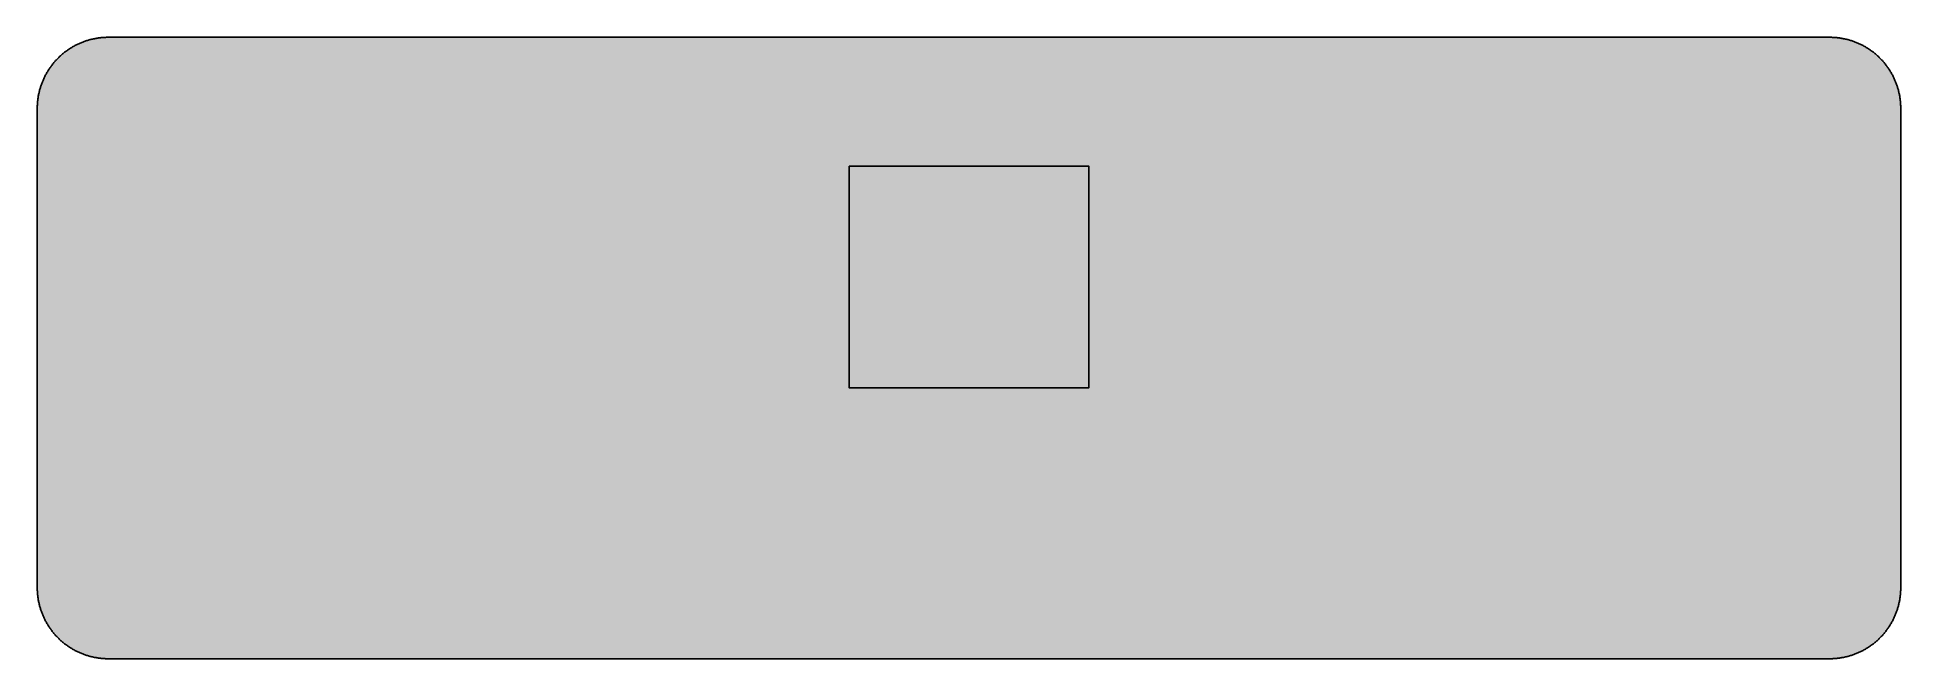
# Model space of a CAD drawing. Header units: millimetres. Extents: x 0 to 370, y 0 to 124.
import ezdxf

# ---------------------------------------------------------------- set-up
doc = ezdxf.new("R2010")
doc.units = ezdxf.units.MM

msp = doc.modelspace()

# ---------------------------------------------------------------- hatches: boundary and pattern name
for color, points in [(40, [(14.1633, 0.0536), (13.9878, 0.0533), (13.8125, 0.0559), (13.6373, 0.061), (13.462, 0.0686), (13.2893, 0.0787), (13.114, 0.0914), (12.9413, 0.1041), (12.7686, 0.1219), (12.5959, 0.1397), (12.4231, 0.16), (12.2504, 0.1829), (12.0777, 0.2057), (11.9075, 0.2337), (11.7373, 0.2616), (11.5672, 0.2921), (11.397, 0.3251), (11.2268, 0.3607), (11.0592, 0.3988), (10.8915, 0.4369), (10.7239, 0.4775), (10.5562, 0.5207), (10.3886, 0.5664), (10.2235, 0.6121), (10.0584, 0.6629), (9.8933, 0.7137), (9.7307, 0.7671), (9.5682, 0.8204), (9.4056, 0.8788), (9.2431, 0.9373), (9.083, 0.9982), (8.923, 1.0617), (8.763, 1.1252), (8.6055, 1.1938), (8.4455, 1.2624), (8.2906, 1.331), (8.1331, 1.4046), (7.9781, 1.4783), (7.8232, 1.5545), (7.6708, 1.6332), (7.5184, 1.7145), (7.366, 1.7958), (7.2161, 1.8796), (7.0663, 1.966), (6.919, 2.0523), (6.7716, 2.1438), (6.6243, 2.2352), (6.4795, 2.3266), (6.3348, 2.4232), (6.19, 2.5197), (6.0477, 2.6187), (5.908, 2.7178), (5.7683, 2.8194), (5.6286, 2.9235), (5.4915, 3.0302), (5.3543, 3.1369), (5.2197, 3.2461), (5.0851, 3.3579), (4.953, 3.4722), (4.8209, 3.5865), (4.6914, 3.7033), (4.5644, 3.8202), (4.4348, 3.9395), (4.3104, 4.0615), (4.1859, 4.1859), (4.0615, 4.3104), (3.9395, 4.4348), (3.8202, 4.5618), (3.7033, 4.6914), (3.5865, 4.8209), (3.4722, 4.953), (3.3579, 5.0851), (3.2487, 5.2197), (3.1369, 5.3543), (3.0302, 5.4915), (2.9235, 5.6286), (2.8194, 5.7683), (2.7178, 5.908), (2.6187, 6.0477), (2.5197, 6.19), (2.4232, 6.3348), (2.3266, 6.477), (2.2352, 6.6243), (2.1438, 6.7691), (2.0523, 6.919), (1.966, 7.0663), (1.8796, 7.2161), (1.7958, 7.366), (1.7145, 7.5184), (1.6332, 7.6708), (1.5545, 7.8232), (1.4783, 7.9781), (1.4046, 8.1331), (1.331, 8.2906), (1.2598, 8.4455), (1.1913, 8.603), (1.1252, 8.763), (1.0592, 8.923), (0.9982, 9.083), (0.9373, 9.2431), (0.8763, 9.4056), (0.8204, 9.5682), (0.7645, 9.7307), (0.7112, 9.8933), (0.6604, 10.0584), (0.6121, 10.2235), (0.5639, 10.3911), (0.5207, 10.5562), (0.4775, 10.7239), (0.4343, 10.8915), (0.3962, 11.0592), (0.3607, 11.2268), (0.3251, 11.397), (0.2921, 11.5672), (0.2616, 11.7373), (0.2311, 11.9075), (0.2057, 12.0802), (0.1803, 12.2504), (0.1575, 12.4231), (0.1372, 12.5959), (0.1194, 12.7686), (0.1041, 12.9413), (0.0889, 13.1166), (0.0787, 13.2893), (0.0686, 13.4645), (0.061, 13.6373), (0.0559, 13.8125), (0.0508, 13.9878), (0.0508, 14.163), (0.0522, 109.4147), (0.0508, 109.5883), (0.0559, 109.7636), (0.061, 109.9388), (0.0686, 110.1141), (0.0787, 110.2868), (0.0889, 110.4621), (0.1041, 110.6348), (0.1194, 110.8075), (0.1372, 110.9802), (0.1575, 111.1529), (0.1803, 111.3257), (0.2057, 111.4958), (0.2311, 111.6686), (0.2616, 111.8387), (0.2921, 112.0089), (0.3251, 112.1791), (0.3607, 112.3467), (0.3962, 112.5169), (0.4343, 112.6846), (0.4775, 112.8522), (0.5207, 113.0198), (0.5639, 113.1849), (0.6121, 113.3526), (0.6604, 113.5177), (0.7112, 113.6802), (0.7645, 113.8453), (0.8204, 114.0079), (0.8763, 114.1705), (0.9373, 114.333), (0.9982, 114.493), (1.0592, 114.6531), (1.1252, 114.8131), (1.1913, 114.9706), (1.2598, 115.128), (1.331, 115.2855), (1.4046, 115.443), (1.4783, 115.5979), (1.5545, 115.7503), (1.6332, 115.9053), (1.7145, 116.0577), (1.7958, 116.2101), (1.8796, 116.3599), (1.966, 116.5098), (2.0523, 116.6571), (2.1438, 116.8044), (2.2352, 116.9518), (2.3266, 117.0965), (2.4232, 117.2413), (2.5197, 117.3836), (2.6187, 117.5258), (2.7178, 117.668), (2.8194, 117.8077), (2.9235, 117.9474), (3.0302, 118.0846), (3.1369, 118.2192), (3.2487, 118.3564), (3.3579, 118.4885), (3.4722, 118.6231), (3.5865, 118.7526), (3.7033, 118.8822), (3.8202, 119.0117), (3.9395, 119.1387), (4.0615, 119.2657), (4.1859, 119.3902), (4.3104, 119.5146), (4.4348, 119.634), (4.5644, 119.7559), (4.6914, 119.8728), (4.8209, 119.9896), (4.953, 120.1039), (5.0851, 120.2157), (5.2197, 120.3274), (5.3543, 120.4366), (5.4915, 120.5459), (5.6286, 120.65), (5.7683, 120.7541), (5.908, 120.8583), (6.0477, 120.9573), (6.19, 121.0564), (6.3348, 121.1529), (6.4795, 121.2494), (6.6243, 121.3409), (6.7716, 121.4323), (6.919, 121.5212), (7.0663, 121.6101), (7.2161, 121.6965), (7.366, 121.7803), (7.5184, 121.8616), (7.6708, 121.9429), (7.8232, 122.0191), (7.9781, 122.0978), (8.1331, 122.1715), (8.2906, 122.2451), (8.4455, 122.3137), (8.6055, 122.3823), (8.763, 122.4509), (8.923, 122.5144), (9.083, 122.5779), (9.2431, 122.6388), (9.4056, 122.6972), (9.5682, 122.7557), (9.7307, 122.809), (9.8933, 122.8623), (10.0584, 122.9157), (10.2235, 122.9639), (10.3886, 123.0097), (10.5562, 123.0554), (10.7239, 123.0986), (10.8915, 123.1392), (11.0592, 123.1798), (11.2268, 123.2154), (11.397, 123.251), (11.5672, 123.284), (11.7373, 123.3145), (11.9075, 123.3424), (12.0777, 123.3703), (12.2504, 123.3932), (12.4231, 123.4161), (12.5959, 123.4364), (12.7686, 123.4567), (12.9413, 123.4719), (13.114, 123.4846), (13.2893, 123.4973), (13.462, 123.5075), (13.6373, 123.5151), (13.8125, 123.5202), (13.9878, 123.5227), (14.163, 123.5253), (356.3578, 123.5258), (356.5322, 123.5227), (356.7074, 123.5202), (356.8827, 123.5151), (357.0554, 123.5075), (357.2307, 123.4973), (357.4034, 123.4846), (357.5787, 123.4719), (357.7514, 123.4567), (357.9241, 123.4364), (358.0968, 123.4161), (358.2695, 123.3932), (358.4397, 123.3703), (358.6124, 123.3424), (358.7826, 123.3145), (358.9528, 123.284), (359.123, 123.251), (359.2932, 123.2154), (359.4608, 123.1798), (359.6284, 123.1392), (359.7961, 123.0986), (359.9637, 123.0554), (360.1288, 123.0097), (360.2965, 122.9639), (360.4616, 122.9157), (360.6267, 122.8623), (360.7892, 122.809), (360.9518, 122.7557), (361.1143, 122.6972), (361.2769, 122.6388), (361.4369, 122.5779), (361.5969, 122.5144), (361.757, 122.4509), (361.917, 122.3823), (362.0745, 122.3137), (362.2294, 122.2451), (362.3869, 122.1715), (362.5418, 122.0978), (362.6968, 122.0191), (362.8492, 121.9429), (363.0016, 121.8616), (363.154, 121.7803), (363.3038, 121.6965), (363.4537, 121.6101), (363.601, 121.5212), (363.7509, 121.4323), (363.8956, 121.3409), (364.043, 121.2494), (364.1852, 121.1529), (364.33, 121.0564), (364.4722, 120.9573), (364.6119, 120.8583), (364.7516, 120.7541), (364.8913, 120.65), (365.0285, 120.5459), (365.1656, 120.4366), (365.3003, 120.3274), (365.4349, 120.2157), (365.567, 120.1039), (365.699, 119.9896), (365.8286, 119.8728), (365.9581, 119.7559), (366.0851, 119.634), (366.2096, 119.5146), (366.334, 119.3902), (366.4585, 119.2657), (366.5804, 119.1387), (366.6998, 119.0117), (366.8166, 118.8822), (366.9335, 118.7526), (367.0478, 118.6231), (367.1621, 118.4885), (367.2738, 118.3564), (367.3831, 118.2192), (367.4897, 118.0846), (367.5964, 117.9474), (367.7006, 117.8077), (367.8022, 117.668), (367.9012, 117.5258), (368.0003, 117.3836), (368.0968, 117.2413), (368.1933, 117.0965), (368.2848, 116.9518), (368.3762, 116.8044), (368.4676, 116.6571), (368.554, 116.5098), (368.6404, 116.3599), (368.7242, 116.2101), (368.8055, 116.0577), (368.8867, 115.9053), (368.9655, 115.7503), (369.0417, 115.5979), (369.1153, 115.443), (369.189, 115.2855), (369.2576, 115.128), (369.3262, 114.9706), (369.3947, 114.8131), (369.4582, 114.6531), (369.5217, 114.493), (369.5827, 114.333), (369.6411, 114.1705), (369.6995, 114.0079), (369.7529, 113.8453), (369.8062, 113.6802), (369.857, 113.5177), (369.9078, 113.3526), (369.9535, 113.1849), (369.9993, 113.0198), (370.0424, 112.8522), (370.0831, 112.6846), (370.1212, 112.5169), (370.1593, 112.3467), (370.1948, 112.1791), (370.2279, 112.0089), (370.2583, 111.8387), (370.2863, 111.6686), (370.3142, 111.4958), (370.3371, 111.3257), (370.3599, 111.1529), (370.3803, 110.9802), (370.398, 110.8075), (370.4158, 110.6348), (370.4285, 110.4621), (370.4412, 110.2868), (370.4514, 110.1141), (370.459, 109.9388), (370.4641, 109.7636), (370.4666, 109.5883), (370.4666, 109.413), (370.4689, 14.1647), (370.4666, 13.9878), (370.4641, 13.8125), (370.459, 13.6373), (370.4514, 13.4645), (370.4412, 13.2893), (370.4285, 13.1166), (370.4158, 12.9413), (370.398, 12.7686), (370.3803, 12.5959), (370.3599, 12.4231), (370.3371, 12.2504), (370.3142, 12.0802), (370.2863, 11.9075), (370.2583, 11.7373), (370.2279, 11.5672), (370.1948, 11.397), (370.1593, 11.2268), (370.1212, 11.0592), (370.0831, 10.8915), (370.0424, 10.7239), (369.9993, 10.5562), (369.9535, 10.3911), (369.9078, 10.2235), (369.857, 10.0584), (369.8062, 9.8933), (369.7529, 9.7307), (369.6995, 9.5682), (369.6411, 9.4056), (369.5827, 9.2431), (369.5217, 9.083), (369.4582, 8.923), (369.3947, 8.763), (369.3262, 8.603), (369.2576, 8.4455), (369.189, 8.2906), (369.1153, 8.1331), (369.0417, 7.9781), (368.9655, 7.8232), (368.8867, 7.6708), (368.8055, 7.5184), (368.7242, 7.366), (368.6404, 7.2161), (368.554, 7.0663), (368.4676, 6.919), (368.3762, 6.7691), (368.2848, 6.6243), (368.1933, 6.477), (368.0968, 6.3348), (368.0003, 6.19), (367.9012, 6.0477), (367.8022, 5.908), (367.7006, 5.7683), (367.5964, 5.6286), (367.4897, 5.4915), (367.3831, 5.3543), (367.2738, 5.2197), (367.1621, 5.0851), (367.0478, 4.953), (366.9335, 4.8209), (366.8166, 4.6914), (366.6998, 4.5618), (366.5804, 4.4348), (366.4585, 4.3104), (366.334, 4.1859), (366.2096, 4.0615), (366.0851, 3.9395), (365.9581, 3.8202), (365.8286, 3.7033), (365.699, 3.5865), (365.567, 3.4722), (365.4349, 3.3579), (365.3003, 3.2461), (365.1656, 3.1369), (365.0285, 3.0302), (364.8913, 2.9235), (364.7516, 2.8194), (364.6119, 2.7178), (364.4722, 2.6187), (364.33, 2.5197), (364.1852, 2.4232), (364.043, 2.3266), (363.8956, 2.2352), (363.7509, 2.1438), (363.601, 2.0523), (363.4537, 1.966), (363.3038, 1.8796), (363.154, 1.7958), (363.0016, 1.7145), (362.8492, 1.6332), (362.6968, 1.5545), (362.5418, 1.4783), (362.3869, 1.4046), (362.2294, 1.331), (362.0745, 1.2624), (361.917, 1.1938), (361.757, 1.1252), (361.5969, 1.0617), (361.4369, 0.9982), (361.2769, 0.9373), (361.1143, 0.8788), (360.9518, 0.8204), (360.7892, 0.7671), (360.6267, 0.7137), (360.4616, 0.6629), (360.2965, 0.6121), (360.1288, 0.5664), (359.9637, 0.5207), (359.7961, 0.4775), (359.6284, 0.4369), (359.4608, 0.3988), (359.2932, 0.3607), (359.123, 0.3251), (358.9528, 0.2921), (358.7826, 0.2616), (358.6124, 0.2337), (358.4397, 0.2057), (358.2695, 0.1829), (358.0968, 0.16), (357.9241, 0.1397), (357.7514, 0.1219), (357.5787, 0.1041), (357.4034, 0.0914), (357.2307, 0.0787), (357.0554, 0.0686), (356.8827, 0.061), (356.7074, 0.0559), (356.5322, 0.0533), (356.3569, 0.0533)]), (30, [(161.448, 97.9495), (209.073, 97.9495), (209.073, 53.8522), (161.448, 53.8522)])]:
    msp.add_hatch(color=color).paths.add_polyline_path(points)
h = msp.add_hatch(color=59)
h.paths.add_polyline_path([(14.1633, 3.5814), (13.8887, 3.5839), (13.6169, 3.5941), (13.3477, 3.6119), (13.081, 3.6347), (12.8143, 3.6652), (12.5501, 3.7008), (12.2885, 3.7465), (12.0294, 3.7948), (11.7729, 3.8506), (11.5164, 3.9141), (11.2649, 3.9827), (11.016, 4.0564), (10.7671, 4.1351), (10.5232, 4.2215), (10.2819, 4.3129), (10.0432, 4.412), (9.8069, 4.5161), (9.5733, 4.6228), (9.3447, 4.7371), (9.1186, 4.8565), (8.8951, 4.9809), (8.6741, 5.113), (8.4582, 5.2476), (8.2448, 5.3873), (8.0366, 5.5321), (7.8308, 5.682), (7.6276, 5.8369), (7.4295, 5.9969), (7.2365, 6.1595), (7.046, 6.3297), (6.8605, 6.5024), (6.6777, 6.6802), (6.5024, 6.8605), (6.3271, 7.046), (6.1595, 7.2365), (5.9969, 7.432), (5.8369, 7.6302), (5.682, 7.8308), (5.5321, 8.0366), (5.3873, 8.2448), (5.2451, 8.4582), (5.1105, 8.6741), (4.9809, 8.8951), (4.8565, 9.1186), (4.7371, 9.3447), (4.6228, 9.5758), (4.5136, 9.8069), (4.4094, 10.0432), (4.3129, 10.2819), (4.2215, 10.5232), (4.1351, 10.7696), (4.0538, 11.016), (3.9802, 11.2649), (3.9116, 11.5189), (3.8506, 11.7729), (3.7948, 12.0294), (3.744, 12.2911), (3.7008, 12.5527), (3.6627, 12.8143), (3.6322, 13.081), (3.6093, 13.3502), (3.5916, 13.6195), (3.5814, 13.8913), (3.5789, 14.163), (3.58, 109.4147), (3.5814, 109.6874), (3.5916, 109.9591), (3.6093, 110.2284), (3.6322, 110.4951), (3.6627, 110.7618), (3.7008, 111.0259), (3.744, 111.2876), (3.7948, 111.5466), (3.8506, 111.8032), (3.9116, 112.0572), (3.9802, 112.3112), (4.0538, 112.5601), (4.1351, 112.8065), (4.2215, 113.0529), (4.3129, 113.2942), (4.4094, 113.5329), (4.5136, 113.7691), (4.6228, 114.0003), (4.7371, 114.2314), (4.8565, 114.4575), (4.9809, 114.681), (5.1105, 114.902), (5.2451, 115.1179), (5.3873, 115.3312), (5.5321, 115.5395), (5.682, 115.7453), (5.8369, 115.9459), (5.9969, 116.144), (6.1595, 116.3396), (6.3271, 116.5301), (6.5024, 116.7155), (6.6777, 116.8959), (6.8605, 117.0737), (7.046, 117.2464), (7.2365, 117.4166), (7.4295, 117.5791), (7.6276, 117.7392), (7.8308, 117.8941), (8.0366, 118.044), (8.2448, 118.1887), (8.4582, 118.3284), (8.6741, 118.4656), (8.8951, 118.5951), (9.1186, 118.7196), (9.3447, 118.839), (9.5733, 118.9533), (9.8069, 119.0625), (10.0432, 119.1641), (10.2819, 119.2632), (10.5232, 119.3546), (10.7671, 119.441), (11.016, 119.5197), (11.2649, 119.5959), (11.5164, 119.6645), (11.7729, 119.7254), (12.0294, 119.7813), (12.2885, 119.8321), (12.5501, 119.8753), (12.8143, 119.9109), (13.081, 119.9413), (13.3477, 119.9667), (13.6169, 119.982), (13.8887, 119.9921), (14.163, 119.9972), (356.3578, 119.9981), (356.6287, 119.9921), (356.9005, 119.982), (357.1697, 119.9667), (357.439, 119.9413), (357.7057, 119.9109), (357.9673, 119.8753), (358.2289, 119.8321), (358.4905, 119.7813), (358.7471, 119.7254), (359.0011, 119.6645), (359.2551, 119.5959), (359.504, 119.5197), (359.7504, 119.441), (359.9967, 119.3546), (360.238, 119.2632), (360.4768, 119.1641), (360.713, 119.0625), (360.9442, 118.9533), (361.1753, 118.839), (361.4014, 118.7196), (361.6249, 118.5951), (361.8459, 118.4656), (362.0618, 118.3284), (362.2751, 118.1887), (362.4834, 118.044), (362.6891, 117.8941), (362.8898, 117.7392), (363.0879, 117.5791), (363.2835, 117.4166), (363.474, 117.2464), (363.6594, 117.0737), (363.8398, 116.8959), (364.0176, 116.7155), (364.1903, 116.5301), (364.3605, 116.3396), (364.523, 116.144), (364.683, 115.9459), (364.838, 115.7453), (364.9878, 115.5395), (365.1326, 115.3312), (365.2723, 115.1179), (365.4069, 114.902), (365.539, 114.681), (365.6635, 114.4575), (365.7829, 114.2314), (365.8972, 114.0003), (366.0038, 113.7691), (366.108, 113.5329), (366.207, 113.2942), (366.2985, 113.0529), (366.3848, 112.8065), (366.4636, 112.5601), (366.5372, 112.3112), (366.6058, 112.0572), (366.6693, 111.8032), (366.7252, 111.5466), (366.7735, 111.2876), (366.8166, 111.0259), (366.8547, 110.7618), (366.8852, 110.4951), (366.9081, 110.2284), (366.9259, 109.9591), (366.936, 109.6874), (366.9386, 109.413), (366.9411, 14.1647), (366.936, 13.8913), (366.9259, 13.6195), (366.9081, 13.3502), (366.8852, 13.081), (366.8547, 12.8143), (366.8166, 12.5527), (366.7735, 12.2911), (366.7252, 12.0294), (366.6693, 11.7729), (366.6058, 11.5189), (366.5372, 11.2649), (366.4636, 11.016), (366.3848, 10.7696), (366.2985, 10.5232), (366.207, 10.2819), (366.108, 10.0432), (366.0038, 9.8069), (365.8972, 9.5758), (365.7829, 9.3447), (365.6635, 9.1186), (365.539, 8.8951), (365.4069, 8.6741), (365.2723, 8.4582), (365.1326, 8.2448), (364.9878, 8.0366), (364.838, 7.8308), (364.683, 7.6302), (364.523, 7.432), (364.3605, 7.2365), (364.1903, 7.046), (364.0176, 6.8605), (363.8398, 6.6802), (363.6594, 6.5024), (363.474, 6.3297), (363.2835, 6.1595), (363.0879, 5.9969), (362.8898, 5.8369), (362.6891, 5.682), (362.4834, 5.5321), (362.2751, 5.3873), (362.0618, 5.2476), (361.8459, 5.113), (361.6249, 4.9809), (361.4014, 4.8565), (361.1753, 4.7371), (360.9442, 4.6228), (360.713, 4.5161), (360.4768, 4.412), (360.238, 4.3129), (359.9967, 4.2215), (359.7504, 4.1351), (359.504, 4.0564), (359.2551, 3.9827), (359.0011, 3.9141), (358.7471, 3.8506), (358.4905, 3.7948), (358.2289, 3.7465), (357.9673, 3.7008), (357.7057, 3.6652), (357.439, 3.6347), (357.1697, 3.6119), (356.9005, 3.5941), (356.6287, 3.5839), (356.3569, 3.5789)])
h.paths.add_polyline_path([(14.1633, 8.8731), (14.0259, 8.8748), (13.8887, 8.8798), (13.7541, 8.8875), (13.622, 8.9002), (13.4874, 8.9154), (13.3553, 8.9332), (13.2258, 8.9535), (13.0962, 8.9789), (12.9667, 9.0068), (12.8397, 9.0373), (12.7127, 9.0729), (12.5882, 9.1084), (12.4663, 9.1491), (12.3419, 9.1923), (12.2225, 9.238), (12.1031, 9.2888), (11.9837, 9.3396), (11.8694, 9.3929), (11.7526, 9.4513), (11.6408, 9.5098), (11.5291, 9.5733), (11.4198, 9.6368), (11.3106, 9.7053), (11.2039, 9.7765), (11.0998, 9.8476), (10.9957, 9.9238), (10.8966, 10), (10.7975, 10.0787), (10.6985, 10.1625), (10.6045, 10.2464), (10.5105, 10.3327), (10.4216, 10.4216), (10.3327, 10.5131), (10.2464, 10.6045), (10.16, 10.701), (10.0787, 10.7975), (10, 10.8966), (9.9212, 10.9982), (9.8476, 11.0998), (9.7739, 11.2039), (9.7053, 11.3106), (9.6368, 11.4198), (9.5707, 11.5291), (9.5098, 11.6408), (9.4488, 11.7551), (9.3929, 11.8694), (9.337, 11.9863), (9.2862, 12.1031), (9.238, 12.2225), (9.1923, 12.3444), (9.1491, 12.4663), (9.1084, 12.5908), (9.0703, 12.7152), (9.0373, 12.8397), (9.0068, 12.9692), (8.9789, 13.0962), (8.9535, 13.2258), (8.9306, 13.3579), (8.9129, 13.4899), (8.8976, 13.622), (8.8849, 13.7566), (8.8773, 13.8913), (8.8722, 14.0259), (8.8697, 14.163), (8.8717, 109.4147), (8.8722, 109.5502), (8.8773, 109.6848), (8.8849, 109.8194), (8.8976, 109.9541), (8.9129, 110.0861), (8.9306, 110.2182), (8.9535, 110.3503), (8.9789, 110.4798), (9.0068, 110.6094), (9.0373, 110.7364), (9.0703, 110.8608), (9.1084, 110.9878), (9.1491, 111.1098), (9.1923, 111.2317), (9.238, 111.3536), (9.2862, 111.473), (9.337, 111.5898), (9.3929, 111.7067), (9.4488, 111.821), (9.5098, 111.9353), (9.5707, 112.047), (9.6368, 112.1562), (9.7053, 112.2655), (9.7739, 112.3721), (9.8476, 112.4763), (9.9212, 112.5779), (10, 112.6795), (10.0787, 112.7785), (10.16, 112.8751), (10.2464, 112.9716), (10.3327, 113.063), (10.4216, 113.1545), (10.5105, 113.2434), (10.6045, 113.3297), (10.6985, 113.4135), (10.7975, 113.4974), (10.8966, 113.5761), (10.9957, 113.6523), (11.0998, 113.7285), (11.2039, 113.8022), (11.3106, 113.8707), (11.4198, 113.9393), (11.5291, 114.0028), (11.6408, 114.0663), (11.7526, 114.1247), (11.8694, 114.1832), (11.9837, 114.2365), (12.1031, 114.2898), (12.2225, 114.3381), (12.3419, 114.3838), (12.4663, 114.427), (12.5882, 114.4676), (12.7127, 114.5032), (12.8397, 114.5388), (12.9667, 114.5692), (13.0962, 114.5972), (13.2258, 114.6226), (13.3553, 114.6429), (13.4874, 114.6632), (13.622, 114.6785), (13.7541, 114.6886), (13.8887, 114.6988), (14.0259, 114.7039), (14.163, 114.7039), (356.3578, 114.7064), (356.4941, 114.7039), (356.6287, 114.6988), (356.7633, 114.6886), (356.8979, 114.6785), (357.03, 114.6632), (357.1621, 114.6429), (357.2942, 114.6226), (357.4237, 114.5972), (357.5507, 114.5692), (357.6803, 114.5388), (357.8047, 114.5032), (357.9292, 114.4676), (358.0536, 114.427), (358.1756, 114.3838), (358.2975, 114.3381), (358.4169, 114.2898), (358.5337, 114.2365), (358.6505, 114.1832), (358.7648, 114.1247), (358.8791, 114.0663), (358.9909, 114.0028), (359.1001, 113.9393), (359.2093, 113.8707), (359.316, 113.8022), (359.4202, 113.7285), (359.5218, 113.6523), (359.6234, 113.5761), (359.7224, 113.4974), (359.8189, 113.4135), (359.9155, 113.3297), (360.0069, 113.2434), (360.0983, 113.1545), (360.1872, 113.063), (360.2736, 112.9716), (360.3574, 112.8751), (360.4412, 112.7785), (360.52, 112.6795), (360.5962, 112.5779), (360.6724, 112.4763), (360.7435, 112.3721), (360.8146, 112.2655), (360.8832, 112.1562), (360.9467, 112.047), (361.0102, 111.9353), (361.0686, 111.821), (361.127, 111.7067), (361.1804, 111.5898), (361.2312, 111.473), (361.282, 111.3536), (361.3277, 111.2317), (361.3709, 111.1098), (361.4115, 110.9878), (361.4471, 110.8608), (361.4826, 110.7364), (361.5131, 110.6094), (361.5411, 110.4798), (361.5665, 110.3503), (361.5868, 110.2182), (361.6046, 110.0861), (361.6198, 109.9541), (361.6325, 109.8194), (361.6401, 109.6848), (361.6452, 109.5502), (361.6477, 109.413), (361.6494, 14.1647), (361.6452, 14.0259), (361.6401, 13.8913), (361.6325, 13.7566), (361.6198, 13.622), (361.6046, 13.4899), (361.5868, 13.3579), (361.5665, 13.2258), (361.5411, 13.0962), (361.5131, 12.9692), (361.4826, 12.8397), (361.4471, 12.7152), (361.4115, 12.5908), (361.3709, 12.4663), (361.3277, 12.3444), (361.282, 12.2225), (361.2312, 12.1031), (361.1804, 11.9863), (361.127, 11.8694), (361.0686, 11.7551), (361.0102, 11.6408), (360.9467, 11.5291), (360.8832, 11.4198), (360.8146, 11.3106), (360.7435, 11.2039), (360.6724, 11.0998), (360.5962, 10.9982), (360.52, 10.8966), (360.4412, 10.7975), (360.3574, 10.701), (360.2736, 10.6045), (360.1872, 10.5131), (360.0983, 10.4216), (360.0069, 10.3327), (359.9155, 10.2464), (359.8189, 10.1625), (359.7224, 10.0787), (359.6234, 10), (359.5218, 9.9238), (359.4202, 9.8476), (359.316, 9.7765), (359.2093, 9.7053), (359.1001, 9.6368), (358.9909, 9.5733), (358.8791, 9.5098), (358.7648, 9.4513), (358.6505, 9.3929), (358.5337, 9.3396), (358.4169, 9.2888), (358.2975, 9.238), (358.1756, 9.1923), (358.0536, 9.1491), (357.9292, 9.1084), (357.8047, 9.0729), (357.6803, 9.0373), (357.5507, 9.0068), (357.4237, 8.9789), (357.2942, 8.9535), (357.1621, 8.9332), (357.03, 8.9154), (356.8979, 8.9002), (356.7633, 8.8875), (356.6287, 8.8798), (356.4941, 8.8748), (356.3569, 8.8722)], flags=16)
h = msp.add_hatch(color=59)
h.paths.add_polyline_path([(155.2744, 18.5744), (155.227, 18.575), (155.1813, 18.575), (155.1381, 18.5776), (155.0924, 18.5826), (155.0492, 18.5877), (155.006, 18.5928), (154.9603, 18.6004), (154.9171, 18.608), (154.8765, 18.6182), (154.8333, 18.6284), (154.7901, 18.6411), (154.7495, 18.6512), (154.7089, 18.6665), (154.6682, 18.6792), (154.6276, 18.6944), (154.5869, 18.7122), (154.5488, 18.73), (154.5082, 18.7477), (154.4701, 18.7655), (154.432, 18.7858), (154.3964, 18.8062), (154.3583, 18.829), (154.3228, 18.8519), (154.2872, 18.8747), (154.2517, 18.8976), (154.2186, 18.923), (154.1856, 18.9484), (154.1526, 18.9763), (154.1196, 19.0043), (154.0866, 19.0322), (154.0561, 19.0602), (154.0256, 19.0906), (153.9977, 19.1211), (153.9672, 19.1516), (153.9392, 19.1821), (153.9113, 19.2151), (153.8859, 19.2481), (153.8605, 19.2811), (153.8351, 19.3167), (153.8097, 19.3497), (153.7868, 19.3853), (153.764, 19.4234), (153.7437, 19.4589), (153.7233, 19.497), (153.703, 19.5351), (153.6827, 19.5732), (153.6649, 19.6113), (153.6471, 19.6494), (153.6319, 19.6901), (153.6167, 19.7307), (153.6014, 19.7714), (153.5887, 19.812), (153.576, 19.8552), (153.5659, 19.8958), (153.5557, 19.939), (153.5455, 19.9822), (153.5379, 20.0254), (153.5303, 20.0685), (153.5227, 20.1117), (153.5176, 20.1574), (153.5151, 20.2006), (153.5125, 20.2463), (153.51, 20.2921), (153.51, 20.3378), (153.5105, 37.9772), (153.51, 38.0213), (153.5125, 38.067), (153.5151, 38.1127), (153.5176, 38.1559), (153.5227, 38.1991), (153.5303, 38.2448), (153.5379, 38.288), (153.5455, 38.3311), (153.5557, 38.3743), (153.5659, 38.4175), (153.576, 38.4581), (153.5887, 38.4988), (153.6014, 38.542), (153.6167, 38.5826), (153.6319, 38.6232), (153.6471, 38.6613), (153.6649, 38.702), (153.6827, 38.7401), (153.703, 38.7782), (153.7233, 38.8163), (153.7437, 38.8544), (153.764, 38.8899), (153.7868, 38.9255), (153.8097, 38.9611), (153.8351, 38.9966), (153.8605, 39.0296), (153.8859, 39.0652), (153.9113, 39.0982), (153.9392, 39.1287), (153.9672, 39.1617), (153.9977, 39.1922), (154.0256, 39.2227), (154.0561, 39.2532), (154.0866, 39.2811), (154.1196, 39.309), (154.1526, 39.337), (154.1856, 39.3624), (154.2186, 39.3878), (154.2517, 39.4132), (154.2872, 39.4386), (154.3228, 39.4614), (154.3583, 39.4843), (154.3964, 39.5046), (154.432, 39.5275), (154.4701, 39.5478), (154.5082, 39.5656), (154.5488, 39.5834), (154.5869, 39.6011), (154.6276, 39.6164), (154.6682, 39.6316), (154.7089, 39.6469), (154.7495, 39.6596), (154.7901, 39.6723), (154.8333, 39.685), (154.8765, 39.6951), (154.9171, 39.7027), (154.9603, 39.7129), (155.006, 39.7205), (155.0492, 39.7256), (155.0924, 39.7307), (155.1381, 39.7358), (155.1813, 39.7383), (155.227, 39.7383), (155.2727, 39.7408), (160.5661, 39.7411), (160.6093, 39.7383), (160.655, 39.7383), (160.7007, 39.7358), (160.7464, 39.7307), (160.7896, 39.7256), (160.8328, 39.7205), (160.876, 39.7129), (160.9192, 39.7027), (160.9623, 39.6951), (161.0055, 39.685), (161.0487, 39.6723), (161.0893, 39.6596), (161.13, 39.6469), (161.1706, 39.6316), (161.2113, 39.6164), (161.2519, 39.6011), (161.29, 39.5834), (161.3306, 39.5656), (161.3687, 39.5478), (161.4068, 39.5275), (161.4424, 39.5046), (161.4805, 39.4843), (161.5161, 39.4614), (161.5516, 39.4386), (161.5872, 39.4132), (161.6202, 39.3878), (161.6532, 39.3624), (161.6862, 39.337), (161.7193, 39.309), (161.7497, 39.2811), (161.7828, 39.2532), (161.8132, 39.2227), (161.8412, 39.1922), (161.8717, 39.1617), (161.8996, 39.1287), (161.925, 39.0982), (161.9529, 39.0652), (161.9783, 39.0296), (162.0037, 38.9966), (162.0266, 38.9611), (162.052, 38.9255), (162.0723, 38.8899), (162.0952, 38.8544), (162.1155, 38.8163), (162.1358, 38.7782), (162.1536, 38.7401), (162.1739, 38.702), (162.1892, 38.6613), (162.2069, 38.6232), (162.2222, 38.5826), (162.2349, 38.542), (162.2501, 38.4988), (162.2628, 38.4581), (162.273, 38.4175), (162.2831, 38.3743), (162.2933, 38.3311), (162.3009, 38.288), (162.3085, 38.2448), (162.3136, 38.1991), (162.3187, 38.1559), (162.3238, 38.1127), (162.3263, 38.067), (162.3289, 38.0213), (162.3289, 37.9755), (162.33, 20.3383), (162.3289, 20.2921), (162.3263, 20.2463), (162.3238, 20.2006), (162.3187, 20.1574), (162.3136, 20.1117), (162.3085, 20.0685), (162.3009, 20.0254), (162.2933, 19.9822), (162.2831, 19.939), (162.273, 19.8958), (162.2628, 19.8552), (162.2501, 19.812), (162.2349, 19.7714), (162.2222, 19.7307), (162.2069, 19.6901), (162.1892, 19.6494), (162.1739, 19.6113), (162.1536, 19.5732), (162.1358, 19.5351), (162.1155, 19.497), (162.0952, 19.4589), (162.0723, 19.4234), (162.052, 19.3853), (162.0266, 19.3497), (162.0037, 19.3167), (161.9783, 19.2811), (161.9529, 19.2481), (161.925, 19.2151), (161.8996, 19.1821), (161.8717, 19.1516), (161.8412, 19.1211), (161.8132, 19.0906), (161.7828, 19.0602), (161.7497, 19.0322), (161.7193, 19.0043), (161.6862, 18.9763), (161.6532, 18.9484), (161.6202, 18.923), (161.5872, 18.8976), (161.5516, 18.8747), (161.5161, 18.8519), (161.4805, 18.829), (161.4424, 18.8062), (161.4068, 18.7858), (161.3687, 18.7655), (161.3306, 18.7477), (161.29, 18.73), (161.2519, 18.7122), (161.2113, 18.6944), (161.1706, 18.6792), (161.13, 18.6665), (161.0893, 18.6512), (161.0487, 18.6411), (161.0055, 18.6284), (160.9623, 18.6182), (160.9192, 18.608), (160.876, 18.6004), (160.8328, 18.5928), (160.7896, 18.5877), (160.7464, 18.5826), (160.7007, 18.5776), (160.655, 18.575), (160.6093, 18.575), (160.5661, 18.5725)])
h.paths.add_polyline_path([(165.8578, 18.5744), (165.8112, 18.575), (165.7655, 18.575), (165.7198, 18.5776), (165.6766, 18.5826), (165.6334, 18.5877), (165.5877, 18.5928), (165.5445, 18.6004), (165.5013, 18.608), (165.4581, 18.6182), (165.415, 18.6284), (165.3743, 18.6411), (165.3337, 18.6512), (165.2905, 18.6665), (165.2499, 18.6792), (165.2092, 18.6944), (165.1711, 18.7122), (165.1305, 18.73), (165.0924, 18.7477), (165.0543, 18.7655), (165.0162, 18.7858), (164.9781, 18.8062), (164.9425, 18.829), (164.907, 18.8519), (164.8714, 18.8747), (164.8358, 18.8976), (164.8028, 18.923), (164.7673, 18.9484), (164.7342, 18.9763), (164.7038, 19.0043), (164.6707, 19.0322), (164.6403, 19.0602), (164.6098, 19.0906), (164.5793, 19.1211), (164.5514, 19.1516), (164.5234, 19.1821), (164.4955, 19.2151), (164.4701, 19.2481), (164.4447, 19.2811), (164.4193, 19.3167), (164.3939, 19.3497), (164.371, 19.3853), (164.3482, 19.4234), (164.3278, 19.4589), (164.305, 19.497), (164.2847, 19.5351), (164.2669, 19.5732), (164.2491, 19.6113), (164.2313, 19.6494), (164.2161, 19.6901), (164.2008, 19.7307), (164.1856, 19.7714), (164.1729, 19.812), (164.1602, 19.8552), (164.1475, 19.8958), (164.1373, 19.939), (164.1297, 19.9822), (164.1196, 20.0254), (164.1119, 20.0685), (164.1069, 20.1117), (164.1018, 20.1574), (164.0967, 20.2006), (164.0942, 20.2463), (164.0942, 20.2921), (164.0916, 20.3378), (164.0939, 37.9772), (164.0942, 38.0213), (164.0942, 38.067), (164.0967, 38.1127), (164.1018, 38.1559), (164.1069, 38.1991), (164.1119, 38.2448), (164.1196, 38.288), (164.1297, 38.3311), (164.1373, 38.3743), (164.1475, 38.4175), (164.1602, 38.4581), (164.1729, 38.4988), (164.1856, 38.542), (164.2008, 38.5826), (164.2161, 38.6232), (164.2313, 38.6613), (164.2491, 38.702), (164.2669, 38.7401), (164.2847, 38.7782), (164.305, 38.8163), (164.3278, 38.8544), (164.3482, 38.8899), (164.371, 38.9255), (164.3939, 38.9611), (164.4193, 38.9966), (164.4447, 39.0296), (164.4701, 39.0652), (164.4955, 39.0982), (164.5234, 39.1287), (164.5514, 39.1617), (164.5793, 39.1922), (164.6098, 39.2227), (164.6403, 39.2532), (164.6707, 39.2811), (164.7038, 39.309), (164.7342, 39.337), (164.7673, 39.3624), (164.8028, 39.3878), (164.8358, 39.4132), (164.8714, 39.4386), (164.907, 39.4614), (164.9425, 39.4843), (164.9781, 39.5046), (165.0162, 39.5275), (165.0543, 39.5478), (165.0924, 39.5656), (165.1305, 39.5834), (165.1711, 39.6011), (165.2092, 39.6164), (165.2499, 39.6316), (165.2905, 39.6469), (165.3337, 39.6596), (165.3743, 39.6723), (165.415, 39.685), (165.4581, 39.6951), (165.5013, 39.7027), (165.5445, 39.7129), (165.5877, 39.7205), (165.6334, 39.7256), (165.6766, 39.7307), (165.7198, 39.7358), (165.7655, 39.7383), (165.8112, 39.7383), (165.8569, 39.7408), (171.1494, 39.7411), (171.1935, 39.7383), (171.2392, 39.7383), (171.2849, 39.7358), (171.3281, 39.7307), (171.3738, 39.7256), (171.417, 39.7205), (171.4602, 39.7129), (171.5033, 39.7027), (171.5465, 39.6951), (171.5897, 39.685), (171.6303, 39.6723), (171.6735, 39.6596), (171.7142, 39.6469), (171.7548, 39.6316), (171.7954, 39.6164), (171.8361, 39.6011), (171.8742, 39.5834), (171.9123, 39.5656), (171.9504, 39.5478), (171.9885, 39.5275), (172.0266, 39.5046), (172.0621, 39.4843), (172.1002, 39.4614), (172.1333, 39.4386), (172.1688, 39.4132), (172.2044, 39.3878), (172.2374, 39.3624), (172.2704, 39.337), (172.3034, 39.309), (172.3339, 39.2811), (172.3644, 39.2532), (172.3949, 39.2227), (172.4254, 39.1922), (172.4533, 39.1617), (172.4812, 39.1287), (172.5092, 39.0982), (172.5371, 39.0652), (172.5625, 39.0296), (172.5879, 38.9966), (172.6108, 38.9611), (172.6336, 38.9255), (172.6565, 38.8899), (172.6794, 38.8544), (172.6997, 38.8163), (172.72, 38.7782), (172.7378, 38.7401), (172.7556, 38.702), (172.7733, 38.6613), (172.7886, 38.6232), (172.8038, 38.5826), (172.8191, 38.542), (172.8318, 38.4988), (172.8445, 38.4581), (172.8572, 38.4175), (172.8673, 38.3743), (172.8775, 38.3311), (172.8851, 38.288), (172.8927, 38.2448), (172.8978, 38.1991), (172.9029, 38.1559), (172.908, 38.1127), (172.9105, 38.067), (172.9105, 38.0213), (172.913, 37.9755), (172.9133, 33.1265), (172.913, 33.081), (172.9156, 33.0352), (172.9181, 32.9895), (172.9207, 32.9438), (172.9257, 32.9006), (172.9334, 32.8574), (172.9384, 32.8117), (172.9486, 32.7685), (172.9562, 32.7279), (172.9689, 32.6847), (172.9791, 32.6415), (172.9918, 32.6009), (173.0045, 32.5603), (173.0197, 32.5196), (173.035, 32.479), (173.0502, 32.4383), (173.068, 32.4002), (173.0858, 32.3596), (173.1061, 32.3215), (173.1264, 32.2834), (173.1467, 32.2478), (173.167, 32.2097), (173.1899, 32.1742), (173.2128, 32.1386), (173.2382, 32.1031), (173.2636, 32.07), (173.289, 32.037), (173.3144, 32.004), (173.3423, 31.971), (173.3702, 31.938), (173.4007, 31.9075), (173.4287, 31.877), (173.4591, 31.8491), (173.4896, 31.8186), (173.5226, 31.7906), (173.5557, 31.7652), (173.5887, 31.7373), (173.6217, 31.7119), (173.6547, 31.6865), (173.6903, 31.6636), (173.7258, 31.6382), (173.7614, 31.6179), (173.7995, 31.5951), (173.8351, 31.5747), (173.8732, 31.5544), (173.9113, 31.5341), (173.9519, 31.5163), (173.99, 31.5011), (174.0306, 31.4833), (174.0713, 31.4681), (174.1119, 31.4528), (174.1526, 31.4401), (174.1932, 31.4274), (174.2364, 31.4173), (174.277, 31.4071), (174.3202, 31.3969), (174.3634, 31.3893), (174.4066, 31.3817), (174.4523, 31.3766), (174.4955, 31.3715), (174.5412, 31.3665), (174.5844, 31.3639), (174.6301, 31.3614), (174.6758, 31.3614), (178.0286, 31.3626), (178.0692, 31.3614), (178.1124, 31.3614), (178.1556, 31.3639), (178.1962, 31.3665), (178.2394, 31.3665), (178.2801, 31.3715), (178.3232, 31.3741), (178.3664, 31.3766), (178.4071, 31.3817), (178.4502, 31.3868), (178.4909, 31.3919), (178.5315, 31.3969), (178.5747, 31.4046), (178.6153, 31.4096), (178.656, 31.4173), (178.6992, 31.4249), (178.7398, 31.4325), (178.7804, 31.4427), (178.8211, 31.4503), (178.8617, 31.4604), (178.9024, 31.4706), (178.943, 31.4808), (178.9836, 31.4935), (179.0243, 31.5036), (179.0624, 31.5163), (179.103, 31.529), (179.1437, 31.5417), (179.1818, 31.5544), (179.2224, 31.5697), (179.2605, 31.5824), (179.2986, 31.5976), (179.3392, 31.6128), (179.3773, 31.6281), (179.4154, 31.6459), (179.4535, 31.6611), (179.4916, 31.6789), (179.5297, 31.6967), (179.5678, 31.7144), (179.6059, 31.7322), (179.6415, 31.7525), (179.6796, 31.7703), (179.7152, 31.7906), (179.7533, 31.811), (179.7888, 31.8313), (179.8244, 31.8516), (179.8599, 31.8745), (179.8955, 31.8948), (179.9311, 31.9176), (179.9666, 31.9405), (180.0022, 31.9634), (180.0352, 31.9888), (180.0708, 32.0116), (180.1038, 32.037), (180.1393, 32.0624), (180.1724, 32.0878), (180.2054, 32.1132), (180.2384, 32.1386), (180.2714, 32.1666), (180.3044, 32.192), (180.3349, 32.2199), (180.3679, 32.2478), (180.3984, 32.2758), (180.4314, 32.3037), (180.4619, 32.3342), (181.6118, 33.4296), (181.6557, 33.4721), (181.704, 33.5153), (181.7497, 33.5585), (181.798, 33.5991), (181.8462, 33.6398), (181.8945, 33.6804), (181.9453, 33.721), (181.9935, 33.7591), (182.0443, 33.7998), (182.0951, 33.8379), (182.1459, 33.8734), (182.1967, 33.9115), (182.2475, 33.9471), (182.3009, 33.9827), (182.3517, 34.0182), (182.405, 34.0512), (182.4584, 34.0843), (182.5117, 34.1173), (182.565, 34.1503), (182.6184, 34.1833), (182.6743, 34.2138), (182.7276, 34.2443), (182.7835, 34.2722), (182.8394, 34.3027), (182.8952, 34.3306), (182.9511, 34.3586), (183.007, 34.3865), (183.0654, 34.4119), (183.1213, 34.4373), (183.1797, 34.4627), (183.2356, 34.4856), (183.294, 34.511), (183.3524, 34.5338), (183.4109, 34.5542), (183.4693, 34.577), (183.5277, 34.5973), (183.5887, 34.6177), (183.6471, 34.638), (183.708, 34.6558), (183.7665, 34.6735), (183.8274, 34.6913), (183.8884, 34.7091), (183.9493, 34.7243), (184.0103, 34.7396), (184.0713, 34.7523), (184.1322, 34.7675), (184.1932, 34.7802), (184.2541, 34.7929), (184.3151, 34.8031), (184.3786, 34.8158), (184.4396, 34.8259), (184.5031, 34.8336), (184.564, 34.8437), (184.6275, 34.8513), (184.691, 34.859), (184.752, 34.864), (184.8155, 34.8717), (184.879, 34.8742), (184.9425, 34.8793), (185.006, 34.8818), (185.0695, 34.8869), (185.133, 34.8869), (185.1965, 34.8894), (185.26, 34.8894), (185.3235, 34.8894), (185.387, 34.8869), (185.4505, 34.8869), (185.514, 34.8818), (185.5775, 34.8793), (185.641, 34.8742), (185.7019, 34.8717), (185.7654, 34.864), (185.8289, 34.859), (185.8924, 34.8513), (185.9534, 34.8437), (186.0169, 34.8336), (186.0779, 34.8259), (186.1414, 34.8158), (186.2023, 34.8031), (186.2658, 34.7929), (186.3268, 34.7802), (186.3877, 34.7675), (186.4487, 34.7523), (186.5097, 34.7396), (186.5706, 34.7243), (186.6316, 34.7091), (186.6925, 34.6913), (186.751, 34.6735), (186.8119, 34.6558), (186.8729, 34.638), (186.9313, 34.6177), (186.9897, 34.5973), (187.0507, 34.577), (187.1091, 34.5542), (187.1675, 34.5338), (187.2259, 34.511), (187.2844, 34.4856), (187.3402, 34.4627), (187.3987, 34.4373), (187.4545, 34.4119), (187.513, 34.3865), (187.5688, 34.3586), (187.6247, 34.3306), (187.6806, 34.3027), (187.7365, 34.2722), (187.7924, 34.2443), (187.8457, 34.2138), (187.9016, 34.1833), (187.9549, 34.1503), (188.0083, 34.1173), (188.0616, 34.0843), (188.1149, 34.0512), (188.1683, 34.0182), (188.2216, 33.9827), (188.2724, 33.9471), (188.3232, 33.9115), (188.374, 33.8734), (188.4248, 33.8379), (188.4756, 33.7998), (188.5264, 33.7591), (188.5747, 33.721), (188.6255, 33.6804), (188.6737, 33.6398), (188.722, 33.5991), (188.7703, 33.5585), (188.816, 33.5153), (188.8642, 33.4721), (188.91, 33.4289), (190.0604, 32.3353), (190.0911, 32.3037), (190.1215, 32.2758), (190.152, 32.2478), (190.185, 32.2199), (190.2155, 32.192), (190.2485, 32.1666), (190.2816, 32.1386), (190.3146, 32.1132), (190.3476, 32.0878), (190.3806, 32.0624), (190.4162, 32.037), (190.4492, 32.0116), (190.4848, 31.9888), (190.5178, 31.9634), (190.5533, 31.9405), (190.5889, 31.9176), (190.6245, 31.8948), (190.66, 31.8745), (190.6956, 31.8516), (190.7311, 31.8313), (190.7667, 31.811), (190.8048, 31.7906), (190.8404, 31.7703), (190.8785, 31.7525), (190.9166, 31.7322), (190.9521, 31.7144), (190.9902, 31.6967), (191.0283, 31.6789), (191.0664, 31.6611), (191.1045, 31.6459), (191.1426, 31.6281), (191.1807, 31.6128), (191.2214, 31.5976), (191.2595, 31.5824), (191.2976, 31.5697), (191.3382, 31.5544), (191.3763, 31.5417), (191.4169, 31.529), (191.4576, 31.5163), (191.4957, 31.5036), (191.5363, 31.4935), (191.577, 31.4808), (191.6176, 31.4706), (191.6582, 31.4604), (191.6989, 31.4503), (191.7395, 31.4427), (191.7802, 31.4325), (191.8208, 31.4249), (191.8614, 31.4173), (191.9046, 31.4096), (191.9453, 31.4046), (191.9859, 31.3969), (192.0291, 31.3919), (192.0697, 31.3868), (192.1129, 31.3817), (192.1535, 31.3766), (192.1967, 31.3741), (192.2374, 31.3715), (192.2805, 31.3665), (192.3212, 31.3665), (192.3644, 31.3639), (192.4075, 31.3614), (192.4482, 31.3614), (192.4914, 31.3614), (195.8439, 31.3626), (195.8873, 31.3614), (195.9331, 31.3639), (195.9788, 31.3665), (196.022, 31.3715), (196.0677, 31.3766), (196.1109, 31.3817), (196.154, 31.3893), (196.1972, 31.3969), (196.2404, 31.4071), (196.2836, 31.4173), (196.3268, 31.4274), (196.3674, 31.4401), (196.408, 31.4528), (196.4487, 31.4681), (196.4893, 31.4833), (196.53, 31.5011), (196.5681, 31.5163), (196.6062, 31.5341), (196.6468, 31.5544), (196.6824, 31.5747), (196.7205, 31.5951), (196.7586, 31.6179), (196.7941, 31.6382), (196.8297, 31.6636), (196.8627, 31.6865), (196.8983, 31.7119), (196.9313, 31.7373), (196.9643, 31.7652), (196.9973, 31.7906), (197.0278, 31.8186), (197.0608, 31.8491), (197.0888, 31.877), (197.1192, 31.9075), (197.1472, 31.938), (197.1777, 31.971), (197.2031, 32.004), (197.231, 32.037), (197.2564, 32.07), (197.2818, 32.1031), (197.3047, 32.1386), (197.3275, 32.1742), (197.3504, 32.2097), (197.3732, 32.2478), (197.3936, 32.2834), (197.4139, 32.3215), (197.4317, 32.3596), (197.452, 32.4002), (197.4672, 32.4383), (197.485, 32.479), (197.5002, 32.5196), (197.5129, 32.5603), (197.5282, 32.6009), (197.5383, 32.6415), (197.551, 32.6847), (197.5612, 32.7279), (197.5714, 32.7685), (197.579, 32.8117), (197.5866, 32.8574), (197.5917, 32.9006), (197.5968, 32.9438), (197.6018, 32.9895), (197.6044, 33.0352), (197.6069, 33.081), (197.6069, 33.1241), (197.6078, 37.9772), (197.6069, 38.0213), (197.6095, 38.067), (197.612, 38.1127), (197.6145, 38.1559), (197.6196, 38.1991), (197.6272, 38.2448), (197.6349, 38.288), (197.6425, 38.3311), (197.6526, 38.3743), (197.6628, 38.4175), (197.673, 38.4581), (197.6857, 38.4988), (197.6984, 38.542), (197.7136, 38.5826), (197.7288, 38.6232), (197.7441, 38.6613), (197.7619, 38.702), (197.7796, 38.7401), (197.8, 38.7782), (197.8203, 38.8163), (197.8406, 38.8544), (197.8635, 38.8899), (197.8838, 38.9255), (197.9092, 38.9611), (197.932, 38.9966), (197.9574, 39.0296), (197.9828, 39.0652), (198.0108, 39.0982), (198.0362, 39.1287), (198.0641, 39.1617), (198.0946, 39.1922), (198.1225, 39.2227), (198.153, 39.2532), (198.186, 39.2811), (198.2165, 39.309), (198.2495, 39.337), (198.2826, 39.3624), (198.3156, 39.3878), (198.3511, 39.4132), (198.3842, 39.4386), (198.4197, 39.4614), (198.4553, 39.4843), (198.4934, 39.5046), (198.5315, 39.5275), (198.567, 39.5478), (198.6051, 39.5656), (198.6458, 39.5834), (198.6839, 39.6011), (198.7245, 39.6164), (198.7652, 39.6316), (198.8058, 39.6469), (198.8464, 39.6596), (198.8871, 39.6723), (198.9303, 39.685), (198.9734, 39.6951), (199.0166, 39.7027), (199.0598, 39.7129), (199.103, 39.7205), (199.1462, 39.7256), (199.1893, 39.7307), (199.2351, 39.7358), (199.2808, 39.7383), (199.324, 39.7383), (199.3697, 39.7408), (204.6633, 39.7411), (204.7088, 39.7383), (204.7519, 39.7383), (204.7977, 39.7358), (204.8434, 39.7307), (204.8866, 39.7256), (204.9297, 39.7205), (204.9755, 39.7129), (205.0186, 39.7027), (205.0593, 39.6951), (205.1025, 39.685), (205.1456, 39.6723), (205.1863, 39.6596), (205.2269, 39.6469), (205.2676, 39.6316), (205.3082, 39.6164), (205.3488, 39.6011), (205.3869, 39.5834), (205.4276, 39.5656), (205.4657, 39.5478), (205.5038, 39.5275), (205.5393, 39.5046), (205.5774, 39.4843), (205.613, 39.4614), (205.6486, 39.4386), (205.6841, 39.4132), (205.7171, 39.3878), (205.7502, 39.3624), (205.7832, 39.337), (205.8162, 39.309), (205.8492, 39.2811), (205.8797, 39.2532), (205.9102, 39.2227), (205.9381, 39.1922), (205.9686, 39.1617), (205.9965, 39.1287), (206.0245, 39.0982), (206.0499, 39.0652), (206.0753, 39.0296), (206.1007, 38.9966), (206.1235, 38.9611), (206.1489, 38.9255), (206.1718, 38.8899), (206.1921, 38.8544), (206.2124, 38.8163), (206.2328, 38.7782), (206.2531, 38.7401), (206.2709, 38.702), (206.2861, 38.6613), (206.3039, 38.6232), (206.3191, 38.5826), (206.3344, 38.542), (206.3471, 38.4988), (206.3598, 38.4581), (206.3699, 38.4175), (206.3801, 38.3743), (206.3902, 38.3311), (206.3979, 38.288), (206.4055, 38.2448), (206.4106, 38.1991), (206.4156, 38.1559), (206.4207, 38.1127), (206.4233, 38.067), (206.4258, 38.0213), (206.4258, 37.9755), (206.4272, 20.3383), (206.4258, 20.2921), (206.4233, 20.2463), (206.4207, 20.2006), (206.4156, 20.1574), (206.4106, 20.1117), (206.4055, 20.0685), (206.3979, 20.0254), (206.3902, 19.9822), (206.3801, 19.939), (206.3699, 19.8958), (206.3598, 19.8552), (206.3471, 19.812), (206.3344, 19.7714), (206.3191, 19.7307), (206.3039, 19.6901), (206.2861, 19.6494), (206.2709, 19.6113), (206.2531, 19.5732), (206.2328, 19.5351), (206.2124, 19.497), (206.1921, 19.4589), (206.1718, 19.4234), (206.1489, 19.3853), (206.1235, 19.3497), (206.1007, 19.3167), (206.0753, 19.2811), (206.0499, 19.2481), (206.0245, 19.2151), (205.9965, 19.1821), (205.9686, 19.1516), (205.9381, 19.1211), (205.9102, 19.0906), (205.8797, 19.0602), (205.8492, 19.0322), (205.8162, 19.0043), (205.7832, 18.9763), (205.7502, 18.9484), (205.7171, 18.923), (205.6841, 18.8976), (205.6486, 18.8747), (205.613, 18.8519), (205.5774, 18.829), (205.5393, 18.8062), (205.5038, 18.7858), (205.4657, 18.7655), (205.4276, 18.7477), (205.3869, 18.73), (205.3488, 18.7122), (205.3082, 18.6944), (205.2676, 18.6792), (205.2269, 18.6665), (205.1863, 18.6512), (205.1456, 18.6411), (205.1025, 18.6284), (205.0593, 18.6182), (205.0186, 18.608), (204.9755, 18.6004), (204.9297, 18.5928), (204.8866, 18.5877), (204.8434, 18.5826), (204.7977, 18.5776), (204.7519, 18.575), (204.7088, 18.575), (204.663, 18.5725), (199.3717, 18.5744), (199.324, 18.575), (199.2808, 18.575), (199.2351, 18.5776), (199.1893, 18.5826), (199.1462, 18.5877), (199.103, 18.5928), (199.0598, 18.6004), (199.0166, 18.608), (198.9734, 18.6182), (198.9303, 18.6284), (198.8871, 18.6411), (198.8464, 18.6512), (198.8058, 18.6665), (198.7652, 18.6792), (198.7245, 18.6944), (198.6839, 18.7122), (198.6458, 18.73), (198.6051, 18.7477), (198.567, 18.7655), (198.5315, 18.7858), (198.4934, 18.8062), (198.4553, 18.829), (198.4197, 18.8519), (198.3842, 18.8747), (198.3511, 18.8976), (198.3156, 18.923), (198.2826, 18.9484), (198.2495, 18.9763), (198.2165, 19.0043), (198.186, 19.0322), (198.153, 19.0602), (198.1225, 19.0906), (198.0946, 19.1211), (198.0641, 19.1516), (198.0362, 19.1821), (198.0108, 19.2151), (197.9828, 19.2481), (197.9574, 19.2811), (197.932, 19.3167), (197.9092, 19.3497), (197.8838, 19.3853), (197.8635, 19.4234), (197.8406, 19.4589), (197.8203, 19.497), (197.8, 19.5351), (197.7796, 19.5732), (197.7619, 19.6113), (197.7441, 19.6494), (197.7288, 19.6901), (197.7136, 19.7307), (197.6984, 19.7714), (197.6857, 19.812), (197.673, 19.8552), (197.6628, 19.8958), (197.6526, 19.939), (197.6425, 19.9822), (197.6349, 20.0254), (197.6272, 20.0685), (197.6196, 20.1117), (197.6145, 20.1574), (197.612, 20.2006), (197.6095, 20.2463), (197.6069, 20.2921), (197.6069, 20.3378), (197.6078, 25.189), (197.6069, 25.2324), (197.6044, 25.2781), (197.6018, 25.3238), (197.5968, 25.367), (197.5917, 25.4127), (197.5866, 25.4559), (197.579, 25.4991), (197.5714, 25.5422), (197.5612, 25.5854), (197.551, 25.6286), (197.5383, 25.6692), (197.5282, 25.7124), (197.5129, 25.7531), (197.5002, 25.7937), (197.485, 25.8343), (197.4672, 25.8724), (197.452, 25.9131), (197.4317, 25.9512), (197.4139, 25.9893), (197.3936, 26.0274), (197.3732, 26.0655), (197.3504, 26.101), (197.3275, 26.1366), (197.3047, 26.1722), (197.2818, 26.2077), (197.2564, 26.2433), (197.231, 26.2763), (197.2031, 26.3093), (197.1777, 26.3423), (197.1472, 26.3728), (197.1192, 26.4033), (197.0888, 26.4338), (197.0608, 26.4643), (197.0278, 26.4922), (196.9973, 26.5201), (196.9643, 26.5481), (196.9313, 26.576), (196.8983, 26.6014), (196.8627, 26.6268), (196.8297, 26.6497), (196.7941, 26.6725), (196.7586, 26.6954), (196.7205, 26.7183), (196.6824, 26.7386), (196.6468, 26.7589), (196.6062, 26.7767), (196.5681, 26.7945), (196.53, 26.8122), (196.4893, 26.83), (196.4487, 26.8453), (196.408, 26.858), (196.3674, 26.8732), (196.3268, 26.8834), (196.2836, 26.8961), (196.2404, 26.9062), (196.1972, 26.9164), (196.154, 26.924), (196.1109, 26.9316), (196.0677, 26.9367), (196.022, 26.9418), (195.9788, 26.9469), (195.9331, 26.9494), (195.8873, 26.9519), (195.8416, 26.9519), (192.4925, 26.9529), (192.4482, 26.9519), (192.4075, 26.9494), (192.3644, 26.9494), (192.3212, 26.9469), (192.2805, 26.9443), (192.2374, 26.9418), (192.1967, 26.9392), (192.1535, 26.9367), (192.1129, 26.9316), (192.0697, 26.9265), (192.0291, 26.9215), (191.9859, 26.9164), (191.9453, 26.9088), (191.9046, 26.9011), (191.8614, 26.8961), (191.8208, 26.8884), (191.7802, 26.8783), (191.7395, 26.8707), (191.6989, 26.8605), (191.6582, 26.8529), (191.6176, 26.8427), (191.577, 26.83), (191.5363, 26.8199), (191.4957, 26.8072), (191.4576, 26.797), (191.4169, 26.7843), (191.3763, 26.7716), (191.3382, 26.7564), (191.2976, 26.7437), (191.2595, 26.7284), (191.2214, 26.7132), (191.1807, 26.6979), (191.1426, 26.6827), (191.1045, 26.6675), (191.0664, 26.6497), (191.0283, 26.6344), (190.9902, 26.6167), (190.9521, 26.5989), (190.9166, 26.5786), (190.8785, 26.5608), (190.8404, 26.5405), (190.8048, 26.5201), (190.7667, 26.5024), (190.7311, 26.4795), (190.6956, 26.4592), (190.66, 26.4389), (190.6245, 26.416), (190.5889, 26.3931), (190.5533, 26.3703), (190.5178, 26.3474), (190.4848, 26.3246), (190.4492, 26.2992), (190.4162, 26.2738), (190.3806, 26.2509), (190.3476, 26.2255), (190.3146, 26.1976), (190.2816, 26.1722), (190.2485, 26.1468), (190.2155, 26.1188), (190.185, 26.0909), (190.152, 26.0629), (190.1215, 26.035), (190.0911, 26.0071), (190.058, 25.9766), (188.9111, 24.8842), (188.8642, 24.8387), (188.816, 24.7955), (188.7703, 24.7548), (188.722, 24.7117), (188.6737, 24.671), (188.6255, 24.6304), (188.5747, 24.5897), (188.5264, 24.5516), (188.4756, 24.5135), (188.4248, 24.4754), (188.374, 24.4373), (188.3232, 24.3992), (188.2724, 24.3637), (188.2216, 24.3281), (188.1683, 24.2951), (188.1149, 24.2595), (188.0616, 24.2265), (188.0083, 24.1935), (187.9549, 24.1605), (187.9016, 24.13), (187.8457, 24.0995), (187.7924, 24.069), (187.7365, 24.0386), (187.6806, 24.0106), (187.6247, 23.9801), (187.5688, 23.9547), (187.513, 23.9268), (187.4545, 23.9014), (187.3987, 23.876), (187.3402, 23.8506), (187.2844, 23.8252), (187.2259, 23.8023), (187.1675, 23.7795), (187.1091, 23.7566), (187.0507, 23.7363), (186.9897, 23.7134), (186.9313, 23.6957), (186.8729, 23.6753), (186.8119, 23.6576), (186.751, 23.6372), (186.6925, 23.622), (186.6316, 23.6042), (186.5706, 23.589), (186.5097, 23.5737), (186.4487, 23.5585), (186.3877, 23.5458), (186.3268, 23.5331), (186.2658, 23.5204), (186.2023, 23.5077), (186.1414, 23.4975), (186.0779, 23.4874), (186.0169, 23.4772), (185.9534, 23.4696), (185.8924, 23.462), (185.8289, 23.4544), (185.7654, 23.4493), (185.7019, 23.4417), (185.641, 23.4366), (185.5775, 23.434), (185.514, 23.429), (185.4505, 23.4264), (185.387, 23.4264), (185.3235, 23.4239), (185.26, 23.4239), (185.1965, 23.4239), (185.133, 23.4264), (185.0695, 23.4264), (185.006, 23.429), (184.9425, 23.434), (184.879, 23.4366), (184.8155, 23.4417), (184.752, 23.4493), (184.691, 23.4544), (184.6275, 23.462), (184.564, 23.4696), (184.5031, 23.4772), (184.4396, 23.4874), (184.3786, 23.4975), (184.3151, 23.5077), (184.2541, 23.5204), (184.1932, 23.5331), (184.1322, 23.5458), (184.0713, 23.5585), (184.0103, 23.5737), (183.9493, 23.589), (183.8884, 23.6042), (183.8274, 23.622), (183.7665, 23.6372), (183.708, 23.6576), (183.6471, 23.6753), (183.5887, 23.6957), (183.5277, 23.7134), (183.4693, 23.7363), (183.4109, 23.7566), (183.3524, 23.7795), (183.294, 23.8023), (183.2356, 23.8252), (183.1797, 23.8506), (183.1213, 23.876), (183.0654, 23.9014), (183.007, 23.9268), (182.9511, 23.9547), (182.8952, 23.9801), (182.8394, 24.0106), (182.7835, 24.0386), (182.7276, 24.069), (182.6743, 24.0995), (182.6184, 24.13), (182.565, 24.1605), (182.5117, 24.1935), (182.4584, 24.2265), (182.405, 24.2595), (182.3517, 24.2951), (182.3009, 24.3281), (182.2475, 24.3637), (182.1967, 24.3992), (182.1459, 24.4373), (182.0951, 24.4754), (182.0443, 24.5135), (181.9935, 24.5516), (181.9453, 24.5897), (181.8945, 24.6304), (181.8462, 24.671), (181.798, 24.7117), (181.7497, 24.7548), (181.704, 24.7955), (181.6557, 24.8387), (181.61, 24.8818), (180.4624, 25.9785), (180.4314, 26.0071), (180.3984, 26.035), (180.3679, 26.0629), (180.3349, 26.0909), (180.3044, 26.1188), (180.2714, 26.1468), (180.2384, 26.1722), (180.2054, 26.1976), (180.1724, 26.2255), (180.1393, 26.2509), (180.1038, 26.2738), (180.0708, 26.2992), (180.0352, 26.3246), (180.0022, 26.3474), (179.9666, 26.3703), (179.9311, 26.3931), (179.8955, 26.416), (179.8599, 26.4389), (179.8244, 26.4592), (179.7888, 26.4795), (179.7533, 26.5024), (179.7152, 26.5201), (179.6796, 26.5405), (179.6415, 26.5608), (179.6059, 26.5786), (179.5678, 26.5989), (179.5297, 26.6167), (179.4916, 26.6344), (179.4535, 26.6497), (179.4154, 26.6675), (179.3773, 26.6827), (179.3392, 26.6979), (179.2986, 26.7132), (179.2605, 26.7284), (179.2224, 26.7437), (179.1818, 26.7564), (179.1437, 26.7716), (179.103, 26.7843), (179.0624, 26.797), (179.0243, 26.8072), (178.9836, 26.8199), (178.943, 26.83), (178.9024, 26.8427), (178.8617, 26.8529), (178.8211, 26.8605), (178.7804, 26.8707), (178.7398, 26.8783), (178.6992, 26.8884), (178.656, 26.8961), (178.6153, 26.9011), (178.5747, 26.9088), (178.5315, 26.9164), (178.4909, 26.9215), (178.4502, 26.9265), (178.4071, 26.9316), (178.3664, 26.9367), (178.3232, 26.9392), (178.2801, 26.9418), (178.2394, 26.9443), (178.1962, 26.9469), (178.1556, 26.9494), (178.1124, 26.9494), (178.0692, 26.9519), (178.0286, 26.9519), (174.6772, 26.9529), (174.6301, 26.9519), (174.5844, 26.9494), (174.5412, 26.9469), (174.4955, 26.9418), (174.4523, 26.9367), (174.4066, 26.9316), (174.3634, 26.924), (174.3202, 26.9164), (174.277, 26.9062), (174.2364, 26.8961), (174.1932, 26.8834), (174.1526, 26.8732), (174.1119, 26.858), (174.0713, 26.8453), (174.0306, 26.83), (173.99, 26.8122), (173.9519, 26.7945), (173.9113, 26.7767), (173.8732, 26.7589), (173.8351, 26.7386), (173.7995, 26.7183), (173.7614, 26.6954), (173.7258, 26.6725), (173.6903, 26.6497), (173.6547, 26.6268), (173.6217, 26.6014), (173.5887, 26.576), (173.5557, 26.5481), (173.5226, 26.5201), (173.4896, 26.4922), (173.4591, 26.4643), (173.4287, 26.4338), (173.4007, 26.4033), (173.3702, 26.3728), (173.3423, 26.3423), (173.3144, 26.3093), (173.289, 26.2763), (173.2636, 26.2433), (173.2382, 26.2077), (173.2128, 26.1722), (173.1899, 26.1366), (173.167, 26.101), (173.1467, 26.0655), (173.1264, 26.0274), (173.1061, 25.9893), (173.0858, 25.9512), (173.068, 25.9131), (173.0502, 25.8724), (173.035, 25.8343), (173.0197, 25.7937), (173.0045, 25.7531), (172.9918, 25.7124), (172.9791, 25.6692), (172.9689, 25.6286), (172.9562, 25.5854), (172.9486, 25.5422), (172.9384, 25.4991), (172.9334, 25.4559), (172.9257, 25.4127), (172.9207, 25.367), (172.9181, 25.3238), (172.9156, 25.2781), (172.913, 25.2324), (172.913, 25.1866), (172.9133, 20.3383), (172.9105, 20.2921), (172.9105, 20.2463), (172.908, 20.2006), (172.9029, 20.1574), (172.8978, 20.1117), (172.8927, 20.0685), (172.8851, 20.0254), (172.8775, 19.9822), (172.8673, 19.939), (172.8572, 19.8958), (172.8445, 19.8552), (172.8318, 19.812), (172.8191, 19.7714), (172.8038, 19.7307), (172.7886, 19.6901), (172.7733, 19.6494), (172.7556, 19.6113), (172.7378, 19.5732), (172.72, 19.5351), (172.6997, 19.497), (172.6794, 19.4589), (172.6565, 19.4234), (172.6336, 19.3853), (172.6108, 19.3497), (172.5879, 19.3167), (172.5625, 19.2811), (172.5371, 19.2481), (172.5092, 19.2151), (172.4812, 19.1821), (172.4533, 19.1516), (172.4254, 19.1211), (172.3949, 19.0906), (172.3644, 19.0602), (172.3339, 19.0322), (172.3034, 19.0043), (172.2704, 18.9763), (172.2374, 18.9484), (172.2044, 18.923), (172.1688, 18.8976), (172.1333, 18.8747), (172.1002, 18.8519), (172.0621, 18.829), (172.0266, 18.8062), (171.9885, 18.7858), (171.9504, 18.7655), (171.9123, 18.7477), (171.8742, 18.73), (171.8361, 18.7122), (171.7954, 18.6944), (171.7548, 18.6792), (171.7142, 18.6665), (171.6735, 18.6512), (171.6303, 18.6411), (171.5897, 18.6284), (171.5465, 18.6182), (171.5033, 18.608), (171.4602, 18.6004), (171.417, 18.5928), (171.3738, 18.5877), (171.3281, 18.5826), (171.2849, 18.5776), (171.2392, 18.575), (171.1935, 18.575), (171.1477, 18.5725)], flags=16)
h.paths.add_polyline_path([(209.955, 18.5744), (209.9081, 18.575), (209.8624, 18.575), (209.8192, 18.5776), (209.7735, 18.5826), (209.7303, 18.5877), (209.6846, 18.5928), (209.6414, 18.6004), (209.5983, 18.608), (209.5551, 18.6182), (209.5144, 18.6284), (209.4713, 18.6411), (209.4306, 18.6512), (209.3874, 18.6665), (209.3468, 18.6792), (209.3087, 18.6944), (209.2681, 18.7122), (209.2274, 18.73), (209.1893, 18.7477), (209.1512, 18.7655), (209.1131, 18.7858), (209.0776, 18.8062), (209.0395, 18.829), (209.0039, 18.8519), (208.9683, 18.8747), (208.9328, 18.8976), (208.8998, 18.923), (208.8642, 18.9484), (208.8312, 18.9763), (208.8007, 19.0043), (208.7677, 19.0322), (208.7372, 19.0602), (208.7067, 19.0906), (208.6762, 19.1211), (208.6483, 19.1516), (208.6204, 19.1821), (208.5924, 19.2151), (208.567, 19.2481), (208.5416, 19.2811), (208.5162, 19.3167), (208.4908, 19.3497), (208.468, 19.3853), (208.4451, 19.4234), (208.4248, 19.4589), (208.4019, 19.497), (208.3841, 19.5351), (208.3638, 19.5732), (208.346, 19.6113), (208.3283, 19.6494), (208.313, 19.6901), (208.2978, 19.7307), (208.2825, 19.7714), (208.2698, 19.812), (208.2571, 19.8552), (208.2444, 19.8958), (208.2343, 19.939), (208.2267, 19.9822), (208.2165, 20.0254), (208.2114, 20.0685), (208.2038, 20.1117), (208.1987, 20.1574), (208.1962, 20.2006), (208.1911, 20.2463), (208.1911, 20.2921), (208.1911, 20.3378), (208.1911, 37.9772), (208.1911, 38.0213), (208.1911, 38.067), (208.1962, 38.1127), (208.1987, 38.1559), (208.2038, 38.1991), (208.2114, 38.2448), (208.2165, 38.288), (208.2267, 38.3311), (208.2343, 38.3743), (208.2444, 38.4175), (208.2571, 38.4581), (208.2698, 38.4988), (208.2825, 38.542), (208.2978, 38.5826), (208.313, 38.6232), (208.3283, 38.6613), (208.346, 38.702), (208.3638, 38.7401), (208.3841, 38.7782), (208.4019, 38.8163), (208.4248, 38.8544), (208.4451, 38.8899), (208.468, 38.9255), (208.4908, 38.9611), (208.5162, 38.9966), (208.5416, 39.0296), (208.567, 39.0652), (208.5924, 39.0982), (208.6204, 39.1287), (208.6483, 39.1617), (208.6762, 39.1922), (208.7067, 39.2227), (208.7372, 39.2532), (208.7677, 39.2811), (208.8007, 39.309), (208.8312, 39.337), (208.8642, 39.3624), (208.8998, 39.3878), (208.9328, 39.4132), (208.9683, 39.4386), (209.0039, 39.4614), (209.0395, 39.4843), (209.0776, 39.5046), (209.1131, 39.5275), (209.1512, 39.5478), (209.1893, 39.5656), (209.2274, 39.5834), (209.2681, 39.6011), (209.3087, 39.6164), (209.3468, 39.6316), (209.3874, 39.6469), (209.4306, 39.6596), (209.4713, 39.6723), (209.5144, 39.685), (209.5551, 39.6951), (209.5983, 39.7027), (209.6414, 39.7129), (209.6846, 39.7205), (209.7303, 39.7256), (209.7735, 39.7307), (209.8192, 39.7358), (209.8624, 39.7383), (209.9081, 39.7383), (209.9539, 39.7408), (215.2467, 39.7411), (215.2904, 39.7383), (215.3361, 39.7383), (215.3818, 39.7358), (215.425, 39.7307), (215.4707, 39.7256), (215.5139, 39.7205), (215.5571, 39.7129), (215.6003, 39.7027), (215.6435, 39.6951), (215.6866, 39.685), (215.7273, 39.6723), (215.7705, 39.6596), (215.8111, 39.6469), (215.8517, 39.6316), (215.8924, 39.6164), (215.933, 39.6011), (215.9711, 39.5834), (216.0092, 39.5656), (216.0473, 39.5478), (216.0854, 39.5275), (216.1235, 39.5046), (216.1591, 39.4843), (216.1972, 39.4614), (216.2327, 39.4386), (216.2658, 39.4132), (216.3013, 39.3878), (216.3343, 39.3624), (216.3674, 39.337), (216.4004, 39.309), (216.4309, 39.2811), (216.4613, 39.2532), (216.4918, 39.2227), (216.5223, 39.1922), (216.5502, 39.1617), (216.5782, 39.1287), (216.6061, 39.0982), (216.6341, 39.0652), (216.6595, 39.0296), (216.6849, 38.9966), (216.7077, 38.9611), (216.7306, 38.9255), (216.7534, 38.8899), (216.7763, 38.8544), (216.7966, 38.8163), (216.8169, 38.7782), (216.8347, 38.7401), (216.8525, 38.702), (216.8703, 38.6613), (216.8881, 38.6232), (216.9033, 38.5826), (216.916, 38.542), (216.9312, 38.4988), (216.9414, 38.4581), (216.9541, 38.4175), (216.9643, 38.3743), (216.9744, 38.3311), (216.982, 38.288), (216.9897, 38.2448), (216.9947, 38.1991), (216.9998, 38.1559), (217.0049, 38.1127), (217.0074, 38.067), (217.0074, 38.0213), (217.01, 37.9755), (217.0105, 20.3383), (217.0074, 20.2921), (217.0074, 20.2463), (217.0049, 20.2006), (216.9998, 20.1574), (216.9947, 20.1117), (216.9897, 20.0685), (216.982, 20.0254), (216.9744, 19.9822), (216.9643, 19.939), (216.9541, 19.8958), (216.9414, 19.8552), (216.9312, 19.812), (216.916, 19.7714), (216.9033, 19.7307), (216.8881, 19.6901), (216.8703, 19.6494), (216.8525, 19.6113), (216.8347, 19.5732), (216.8169, 19.5351), (216.7966, 19.497), (216.7763, 19.4589), (216.7534, 19.4234), (216.7306, 19.3853), (216.7077, 19.3497), (216.6849, 19.3167), (216.6595, 19.2811), (216.6341, 19.2481), (216.6061, 19.2151), (216.5782, 19.1821), (216.5502, 19.1516), (216.5223, 19.1211), (216.4918, 19.0906), (216.4613, 19.0602), (216.4309, 19.0322), (216.4004, 19.0043), (216.3674, 18.9763), (216.3343, 18.9484), (216.3013, 18.923), (216.2658, 18.8976), (216.2327, 18.8747), (216.1972, 18.8519), (216.1591, 18.829), (216.1235, 18.8062), (216.0854, 18.7858), (216.0473, 18.7655), (216.0092, 18.7477), (215.9711, 18.73), (215.933, 18.7122), (215.8924, 18.6944), (215.8517, 18.6792), (215.8111, 18.6665), (215.7705, 18.6512), (215.7273, 18.6411), (215.6866, 18.6284), (215.6435, 18.6182), (215.6003, 18.608), (215.5571, 18.6004), (215.5139, 18.5928), (215.4707, 18.5877), (215.425, 18.5826), (215.3818, 18.5776), (215.3361, 18.575), (215.2904, 18.575), (215.2447, 18.5725)], flags=16)
h.paths.add_polyline_path([(149.9828, 41.505), (149.9828, 45.0328), (220.5383, 45.0328), (220.5383, 41.505)], flags=16)
h.paths.add_polyline_path([(153.5105, 46.7967), (153.5105, 98.8314), (153.5125, 98.9889), (153.5176, 99.1489), (153.5278, 99.3038), (153.5405, 99.4613), (153.5582, 99.6163), (153.5811, 99.7712), (153.6065, 99.9236), (153.6344, 100.0735), (153.6675, 100.2233), (153.703, 100.3732), (153.7437, 100.5205), (153.7868, 100.6653), (153.8326, 100.8101), (153.8834, 100.9523), (153.9367, 101.0945), (153.9951, 101.2342), (154.0535, 101.3714), (154.117, 101.506), (154.1856, 101.6406), (154.2542, 101.7727), (154.3279, 101.9023), (154.4041, 102.0318), (154.4828, 102.1563), (154.5641, 102.2807), (154.6479, 102.4026), (154.7368, 102.5246), (154.8257, 102.6414), (154.9197, 102.7582), (155.0137, 102.87), (155.1127, 102.9818), (155.2143, 103.0884), (155.3185, 103.1951), (155.4226, 103.2993), (155.5318, 103.4009), (155.6436, 103.4974), (155.7553, 103.5939), (155.8722, 103.6879), (155.989, 103.7768), (156.1084, 103.8657), (156.2303, 103.9495), (156.3548, 104.0308), (156.4818, 104.1095), (156.6113, 104.1857), (156.7409, 104.2594), (156.8729, 104.328), (157.0076, 104.394), (157.1422, 104.4575), (157.2793, 104.5185), (157.419, 104.5743), (157.5613, 104.6302), (157.7035, 104.6785), (157.8483, 104.7267), (157.9931, 104.7699), (158.1404, 104.8106), (158.2877, 104.8461), (158.4376, 104.8791), (158.59, 104.9071), (158.7424, 104.9325), (158.8973, 104.9553), (159.0523, 104.9731), (159.2072, 104.9858), (159.3647, 104.996), (159.5247, 105.0011), (159.6822, 105.0036), (210.8369, 105.005), (210.9953, 105.0011), (211.1527, 104.996), (211.3102, 104.9858), (211.4677, 104.9731), (211.6226, 104.9553), (211.775, 104.9325), (211.93, 104.9071), (212.0798, 104.8791), (212.2297, 104.8461), (212.3796, 104.8106), (212.5269, 104.7699), (212.6717, 104.7267), (212.8164, 104.6785), (212.9587, 104.6302), (213.1009, 104.5743), (213.2381, 104.5185), (213.3778, 104.4575), (213.5124, 104.394), (213.647, 104.328), (213.7791, 104.2594), (213.9086, 104.1857), (214.0382, 104.1095), (214.1626, 104.0308), (214.2871, 103.9495), (214.409, 103.8657), (214.5309, 103.7768), (214.6478, 103.6879), (214.7621, 103.5939), (214.8764, 103.4974), (214.9881, 103.4009), (215.0948, 103.2993), (215.2015, 103.1951), (215.3056, 103.0884), (215.4047, 102.9818), (215.5038, 102.87), (215.6003, 102.7582), (215.6917, 102.6414), (215.7832, 102.5246), (215.8695, 102.4026), (215.9559, 102.2807), (216.0372, 102.1563), (216.1159, 102.0318), (216.1921, 101.9023), (216.2632, 101.7727), (216.3343, 101.6406), (216.4004, 101.506), (216.4639, 101.3714), (216.5248, 101.2342), (216.5807, 101.0945), (216.6341, 100.9523), (216.6849, 100.8101), (216.7306, 100.6653), (216.7763, 100.5205), (216.8144, 100.3732), (216.8525, 100.2233), (216.883, 100.0735), (216.9135, 99.9236), (216.9389, 99.7712), (216.9592, 99.6163), (216.977, 99.4613), (216.9922, 99.3038), (217.0024, 99.1489), (217.0074, 98.9889), (217.01, 98.8289), (217.0105, 46.7967)], flags=16)

# ---------------------------------------------------------------- linework, layer by layer
at = {"color": 40}
msp.add_lwpolyline([(14.1633, 0.0536), (13.9878, 0.0533), (13.8125, 0.0559), (13.6373, 0.061), (13.462, 0.0686), (13.2893, 0.0787), (13.114, 0.0914), (12.9413, 0.1041), (12.7686, 0.1219), (12.5959, 0.1397), (12.4231, 0.16), (12.2504, 0.1829), (12.0777, 0.2057), (11.9075, 0.2337), (11.7373, 0.2616), (11.5672, 0.2921), (11.397, 0.3251), (11.2268, 0.3607), (11.0592, 0.3988), (10.8915, 0.4369), (10.7239, 0.4775), (10.5562, 0.5207), (10.3886, 0.5664), (10.2235, 0.6121), (10.0584, 0.6629), (9.8933, 0.7137), (9.7307, 0.7671), (9.5682, 0.8204), (9.4056, 0.8788), (9.2431, 0.9373), (9.083, 0.9982), (8.923, 1.0617), (8.763, 1.1252), (8.6055, 1.1938), (8.4455, 1.2624), (8.2906, 1.331), (8.1331, 1.4046), (7.9781, 1.4783), (7.8232, 1.5545), (7.6708, 1.6332), (7.5184, 1.7145), (7.366, 1.7958), (7.2161, 1.8796), (7.0663, 1.966), (6.919, 2.0523), (6.7716, 2.1438), (6.6243, 2.2352), (6.4795, 2.3266), (6.3348, 2.4232), (6.19, 2.5197), (6.0477, 2.6187), (5.908, 2.7178), (5.7683, 2.8194), (5.6286, 2.9235), (5.4915, 3.0302), (5.3543, 3.1369), (5.2197, 3.2461), (5.0851, 3.3579), (4.953, 3.4722), (4.8209, 3.5865), (4.6914, 3.7033), (4.5644, 3.8202), (4.4348, 3.9395), (4.3104, 4.0615), (4.1859, 4.1859), (4.0615, 4.3104), (3.9395, 4.4348), (3.8202, 4.5618), (3.7033, 4.6914), (3.5865, 4.8209), (3.4722, 4.953), (3.3579, 5.0851), (3.2487, 5.2197), (3.1369, 5.3543), (3.0302, 5.4915), (2.9235, 5.6286), (2.8194, 5.7683), (2.7178, 5.908), (2.6187, 6.0477), (2.5197, 6.19), (2.4232, 6.3348), (2.3266, 6.477), (2.2352, 6.6243), (2.1438, 6.7691), (2.0523, 6.919), (1.966, 7.0663), (1.8796, 7.2161), (1.7958, 7.366), (1.7145, 7.5184), (1.6332, 7.6708), (1.5545, 7.8232), (1.4783, 7.9781), (1.4046, 8.1331), (1.331, 8.2906), (1.2598, 8.4455), (1.1913, 8.603), (1.1252, 8.763), (1.0592, 8.923), (0.9982, 9.083), (0.9373, 9.2431), (0.8763, 9.4056), (0.8204, 9.5682), (0.7645, 9.7307), (0.7112, 9.8933), (0.6604, 10.0584), (0.6121, 10.2235), (0.5639, 10.3911), (0.5207, 10.5562), (0.4775, 10.7239), (0.4343, 10.8915), (0.3962, 11.0592), (0.3607, 11.2268), (0.3251, 11.397), (0.2921, 11.5672), (0.2616, 11.7373), (0.2311, 11.9075), (0.2057, 12.0802), (0.1803, 12.2504), (0.1575, 12.4231), (0.1372, 12.5959), (0.1194, 12.7686), (0.1041, 12.9413), (0.0889, 13.1166), (0.0787, 13.2893), (0.0686, 13.4645), (0.061, 13.6373), (0.0559, 13.8125), (0.0508, 13.9878), (0.0508, 14.163), (0.0522, 109.4147), (0.0508, 109.5883), (0.0559, 109.7636), (0.061, 109.9388), (0.0686, 110.1141), (0.0787, 110.2868), (0.0889, 110.4621), (0.1041, 110.6348), (0.1194, 110.8075), (0.1372, 110.9802), (0.1575, 111.1529), (0.1803, 111.3257), (0.2057, 111.4958), (0.2311, 111.6686), (0.2616, 111.8387), (0.2921, 112.0089), (0.3251, 112.1791), (0.3607, 112.3467), (0.3962, 112.5169), (0.4343, 112.6846), (0.4775, 112.8522), (0.5207, 113.0198), (0.5639, 113.1849), (0.6121, 113.3526), (0.6604, 113.5177), (0.7112, 113.6802), (0.7645, 113.8453), (0.8204, 114.0079), (0.8763, 114.1705), (0.9373, 114.333), (0.9982, 114.493), (1.0592, 114.6531), (1.1252, 114.8131), (1.1913, 114.9706), (1.2598, 115.128), (1.331, 115.2855), (1.4046, 115.443), (1.4783, 115.5979), (1.5545, 115.7503), (1.6332, 115.9053), (1.7145, 116.0577), (1.7958, 116.2101), (1.8796, 116.3599), (1.966, 116.5098), (2.0523, 116.6571), (2.1438, 116.8044), (2.2352, 116.9518), (2.3266, 117.0965), (2.4232, 117.2413), (2.5197, 117.3836), (2.6187, 117.5258), (2.7178, 117.668), (2.8194, 117.8077), (2.9235, 117.9474), (3.0302, 118.0846), (3.1369, 118.2192), (3.2487, 118.3564), (3.3579, 118.4885), (3.4722, 118.6231), (3.5865, 118.7526), (3.7033, 118.8822), (3.8202, 119.0117), (3.9395, 119.1387), (4.0615, 119.2657), (4.1859, 119.3902), (4.3104, 119.5146), (4.4348, 119.634), (4.5644, 119.7559), (4.6914, 119.8728), (4.8209, 119.9896), (4.953, 120.1039), (5.0851, 120.2157), (5.2197, 120.3274), (5.3543, 120.4366), (5.4915, 120.5459), (5.6286, 120.65), (5.7683, 120.7541), (5.908, 120.8583), (6.0477, 120.9573), (6.19, 121.0564), (6.3348, 121.1529), (6.4795, 121.2494), (6.6243, 121.3409), (6.7716, 121.4323), (6.919, 121.5212), (7.0663, 121.6101), (7.2161, 121.6965), (7.366, 121.7803), (7.5184, 121.8616), (7.6708, 121.9429), (7.8232, 122.0191), (7.9781, 122.0978), (8.1331, 122.1715), (8.2906, 122.2451), (8.4455, 122.3137), (8.6055, 122.3823), (8.763, 122.4509), (8.923, 122.5144), (9.083, 122.5779), (9.2431, 122.6388), (9.4056, 122.6972), (9.5682, 122.7557), (9.7307, 122.809), (9.8933, 122.8623), (10.0584, 122.9157), (10.2235, 122.9639), (10.3886, 123.0097), (10.5562, 123.0554), (10.7239, 123.0986), (10.8915, 123.1392), (11.0592, 123.1798), (11.2268, 123.2154), (11.397, 123.251), (11.5672, 123.284), (11.7373, 123.3145), (11.9075, 123.3424), (12.0777, 123.3703), (12.2504, 123.3932), (12.4231, 123.4161), (12.5959, 123.4364), (12.7686, 123.4567), (12.9413, 123.4719), (13.114, 123.4846), (13.2893, 123.4973), (13.462, 123.5075), (13.6373, 123.5151), (13.8125, 123.5202), (13.9878, 123.5227), (14.163, 123.5253), (356.3578, 123.5258), (356.5322, 123.5227), (356.7074, 123.5202), (356.8827, 123.5151), (357.0554, 123.5075), (357.2307, 123.4973), (357.4034, 123.4846), (357.5787, 123.4719), (357.7514, 123.4567), (357.9241, 123.4364), (358.0968, 123.4161), (358.2695, 123.3932), (358.4397, 123.3703), (358.6124, 123.3424), (358.7826, 123.3145), (358.9528, 123.284), (359.123, 123.251), (359.2932, 123.2154), (359.4608, 123.1798), (359.6284, 123.1392), (359.7961, 123.0986), (359.9637, 123.0554), (360.1288, 123.0097), (360.2965, 122.9639), (360.4616, 122.9157), (360.6267, 122.8623), (360.7892, 122.809), (360.9518, 122.7557), (361.1143, 122.6972), (361.2769, 122.6388), (361.4369, 122.5779), (361.5969, 122.5144), (361.757, 122.4509), (361.917, 122.3823), (362.0745, 122.3137), (362.2294, 122.2451), (362.3869, 122.1715), (362.5418, 122.0978), (362.6968, 122.0191), (362.8492, 121.9429), (363.0016, 121.8616), (363.154, 121.7803), (363.3038, 121.6965), (363.4537, 121.6101), (363.601, 121.5212), (363.7509, 121.4323), (363.8956, 121.3409), (364.043, 121.2494), (364.1852, 121.1529), (364.33, 121.0564), (364.4722, 120.9573), (364.6119, 120.8583), (364.7516, 120.7541), (364.8913, 120.65), (365.0285, 120.5459), (365.1656, 120.4366), (365.3003, 120.3274), (365.4349, 120.2157), (365.567, 120.1039), (365.699, 119.9896), (365.8286, 119.8728), (365.9581, 119.7559), (366.0851, 119.634), (366.2096, 119.5146), (366.334, 119.3902), (366.4585, 119.2657), (366.5804, 119.1387), (366.6998, 119.0117), (366.8166, 118.8822), (366.9335, 118.7526), (367.0478, 118.6231), (367.1621, 118.4885), (367.2738, 118.3564), (367.3831, 118.2192), (367.4897, 118.0846), (367.5964, 117.9474), (367.7006, 117.8077), (367.8022, 117.668), (367.9012, 117.5258), (368.0003, 117.3836), (368.0968, 117.2413), (368.1933, 117.0965), (368.2848, 116.9518), (368.3762, 116.8044), (368.4676, 116.6571), (368.554, 116.5098), (368.6404, 116.3599), (368.7242, 116.2101), (368.8055, 116.0577), (368.8867, 115.9053), (368.9655, 115.7503), (369.0417, 115.5979), (369.1153, 115.443), (369.189, 115.2855), (369.2576, 115.128), (369.3262, 114.9706), (369.3947, 114.8131), (369.4582, 114.6531), (369.5217, 114.493), (369.5827, 114.333), (369.6411, 114.1705), (369.6995, 114.0079), (369.7529, 113.8453), (369.8062, 113.6802), (369.857, 113.5177), (369.9078, 113.3526), (369.9535, 113.1849), (369.9993, 113.0198), (370.0424, 112.8522), (370.0831, 112.6846), (370.1212, 112.5169), (370.1593, 112.3467), (370.1948, 112.1791), (370.2279, 112.0089), (370.2583, 111.8387), (370.2863, 111.6686), (370.3142, 111.4958), (370.3371, 111.3257), (370.3599, 111.1529), (370.3803, 110.9802), (370.398, 110.8075), (370.4158, 110.6348), (370.4285, 110.4621), (370.4412, 110.2868), (370.4514, 110.1141), (370.459, 109.9388), (370.4641, 109.7636), (370.4666, 109.5883), (370.4666, 109.413), (370.4689, 14.1647), (370.4666, 13.9878), (370.4641, 13.8125), (370.459, 13.6373), (370.4514, 13.4645), (370.4412, 13.2893), (370.4285, 13.1166), (370.4158, 12.9413), (370.398, 12.7686), (370.3803, 12.5959), (370.3599, 12.4231), (370.3371, 12.2504), (370.3142, 12.0802), (370.2863, 11.9075), (370.2583, 11.7373), (370.2279, 11.5672), (370.1948, 11.397), (370.1593, 11.2268), (370.1212, 11.0592), (370.0831, 10.8915), (370.0424, 10.7239), (369.9993, 10.5562), (369.9535, 10.3911), (369.9078, 10.2235), (369.857, 10.0584), (369.8062, 9.8933), (369.7529, 9.7307), (369.6995, 9.5682), (369.6411, 9.4056), (369.5827, 9.2431), (369.5217, 9.083), (369.4582, 8.923), (369.3947, 8.763), (369.3262, 8.603), (369.2576, 8.4455), (369.189, 8.2906), (369.1153, 8.1331), (369.0417, 7.9781), (368.9655, 7.8232), (368.8867, 7.6708), (368.8055, 7.5184), (368.7242, 7.366), (368.6404, 7.2161), (368.554, 7.0663), (368.4676, 6.919), (368.3762, 6.7691), (368.2848, 6.6243), (368.1933, 6.477), (368.0968, 6.3348), (368.0003, 6.19), (367.9012, 6.0477), (367.8022, 5.908), (367.7006, 5.7683), (367.5964, 5.6286), (367.4897, 5.4915), (367.3831, 5.3543), (367.2738, 5.2197), (367.1621, 5.0851), (367.0478, 4.953), (366.9335, 4.8209), (366.8166, 4.6914), (366.6998, 4.5618), (366.5804, 4.4348), (366.4585, 4.3104), (366.334, 4.1859), (366.2096, 4.0615), (366.0851, 3.9395), (365.9581, 3.8202), (365.8286, 3.7033), (365.699, 3.5865), (365.567, 3.4722), (365.4349, 3.3579), (365.3003, 3.2461), (365.1656, 3.1369), (365.0285, 3.0302), (364.8913, 2.9235), (364.7516, 2.8194), (364.6119, 2.7178), (364.4722, 2.6187), (364.33, 2.5197), (364.1852, 2.4232), (364.043, 2.3266), (363.8956, 2.2352), (363.7509, 2.1438), (363.601, 2.0523), (363.4537, 1.966), (363.3038, 1.8796), (363.154, 1.7958), (363.0016, 1.7145), (362.8492, 1.6332), (362.6968, 1.5545), (362.5418, 1.4783), (362.3869, 1.4046), (362.2294, 1.331), (362.0745, 1.2624), (361.917, 1.1938), (361.757, 1.1252), (361.5969, 1.0617), (361.4369, 0.9982), (361.2769, 0.9373), (361.1143, 0.8788), (360.9518, 0.8204), (360.7892, 0.7671), (360.6267, 0.7137), (360.4616, 0.6629), (360.2965, 0.6121), (360.1288, 0.5664), (359.9637, 0.5207), (359.7961, 0.4775), (359.6284, 0.4369), (359.4608, 0.3988), (359.2932, 0.3607), (359.123, 0.3251), (358.9528, 0.2921), (358.7826, 0.2616), (358.6124, 0.2337), (358.4397, 0.2057), (358.2695, 0.1829), (358.0968, 0.16), (357.9241, 0.1397), (357.7514, 0.1219), (357.5787, 0.1041), (357.4034, 0.0914), (357.2307, 0.0787), (357.0554, 0.0686), (356.8827, 0.061), (356.7074, 0.0559), (356.5322, 0.0533), (356.3569, 0.0533), (14.1633, 0.0536)], dxfattribs=at)
at = {"color": 30}
msp.add_lwpolyline([(161.448, 97.9495), (209.073, 97.9495), (209.073, 53.8522), (161.448, 53.8522), (161.448, 97.9495)], dxfattribs=at)

doc.saveas('drawing.dxf')
